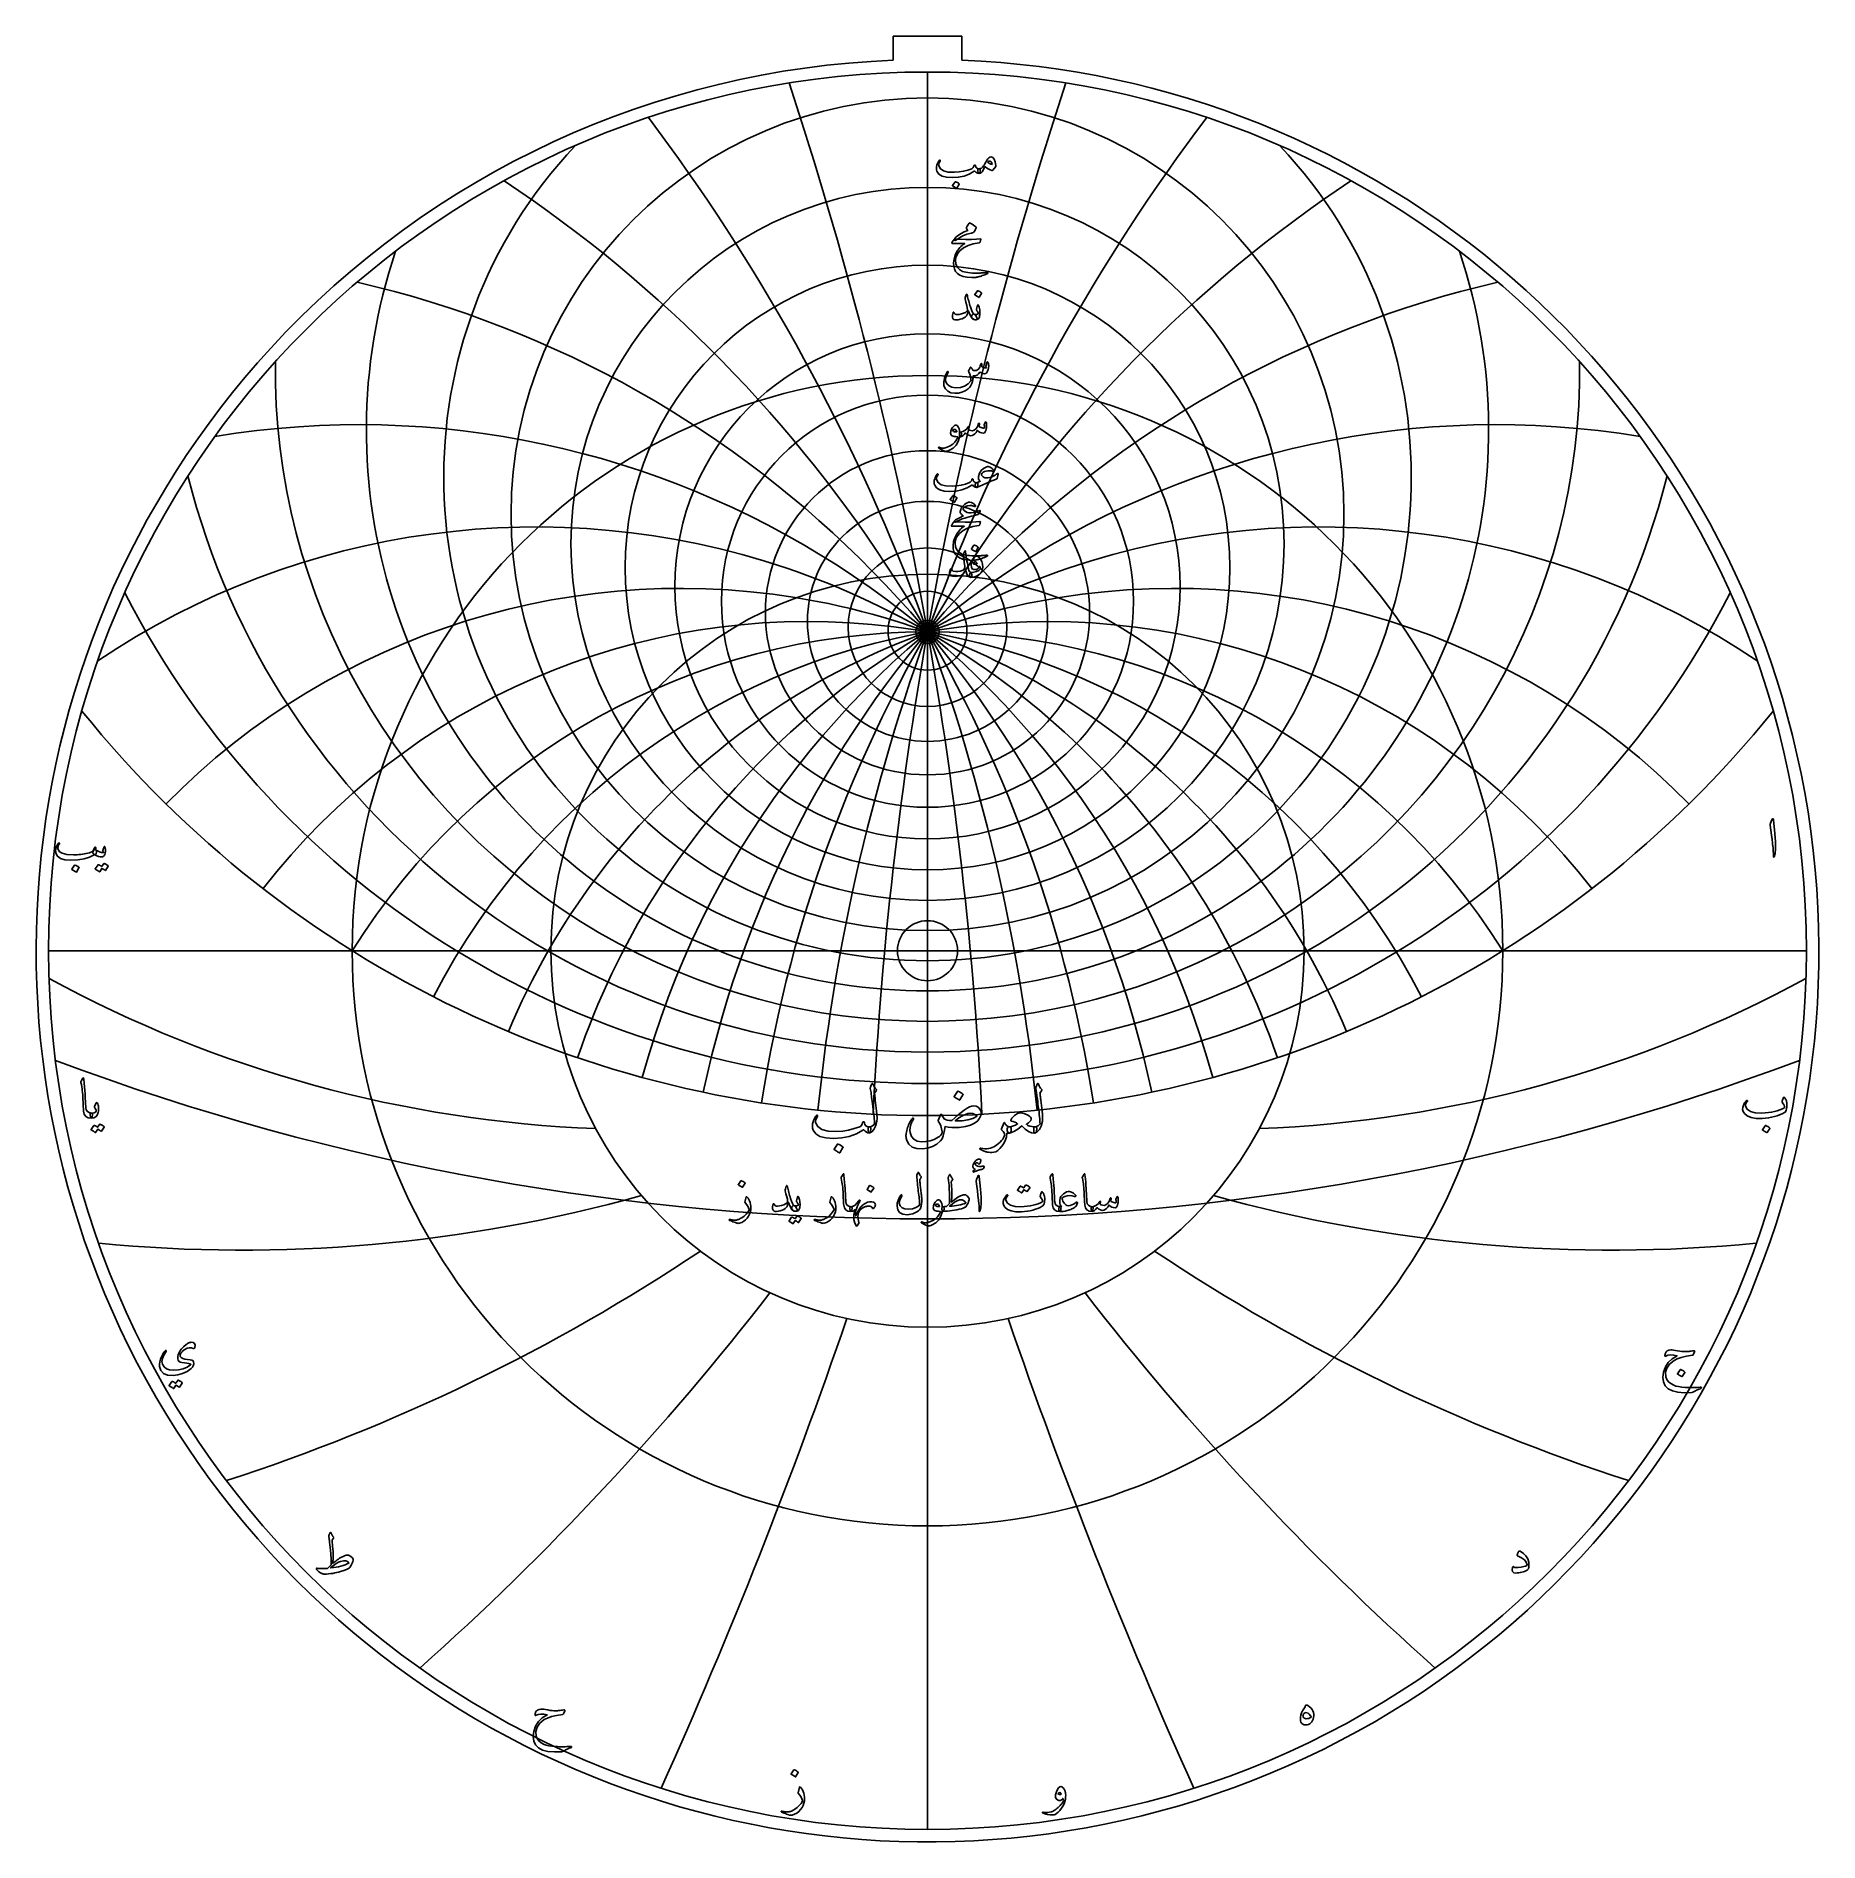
# Model space of a CAD drawing. Header units: millimetres. Extents: x -62 to 62, y -62 to 63.
import ezdxf

# ---------------------------------------------------------------- set-up
doc = ezdxf.new("R2010")
doc.units = ezdxf.units.MM
for name, color, linetype in [('CUT_INNER', 6, 'Continuous'), ('CUT_OUTER', 1, 'Continuous'), ('ENGRAVE', 7, 'Continuous'), ('ENGRAVE_FINE', 8, 'Continuous'), ('TEXT', 5, 'Continuous')]:
    doc.layers.add(name, color=color, linetype=linetype)

msp = doc.modelspace()

# ---------------------------------------------------------------- linework, layer by layer
at = {"layer": 'CUT_INNER'}
msp.add_circle((0, 0), 2.075, dxfattribs=at)
at = {"layer": 'CUT_OUTER'}
for points in [[(-2.3625, 63.2325), (2.3625, 63.2325), (2.3625, 61.567)], [(-2.3625, 61.567), (-2.3625, 63.2325)]]:
    msp.add_lwpolyline(points, dxfattribs=at)
for centre, radius, start, end in [((-0.0002, -0.0002), 61.6124, 137.460696, 87.802279), ((-0.0008, 0.0012), 61.6111, 92.196778, 137.461198)]:
    msp.add_arc(centre, radius, start, end, dxfattribs=at)
at = {"layer": 'ENGRAVE'}
for points in [[(0, -60.75), (0, 60.75)], [(-60.75, 0), (60.75, 0)], [(0, -60.75), (0, -26.0306)]]:
    msp.add_lwpolyline(points, dxfattribs=at)
for centre, radius in [((0, 0), 60.75), ((0, 30.1723), 28.7837), ((0, 28.1254), 24.6463), ((0, 26.4902), 20.9014), ((0, 25.187), 17.4572), ((0, 0), 39.7663), ((0, 24.1584), 14.2435), ((0, 23.3631), 11.2053), ((0, 22.7713), 8.2975), ((0, 22.3622), 5.4824), ((0, 0), 26.0306), ((0, 22.122), 2.7267), ((0, 22.0428), 0.81)]:
    msp.add_circle(centre, radius, dxfattribs=at)
for centre, radius, start, end in [((0, 32.7441), 33.4382, 136.755025, 43.244975), ((0, 36.0044), 38.7851, 161.418489, 18.581511), ((0, 40.1982), 45.0809, 179.330047, 0.669953), ((0, 45.7066), 52.7185, 194.145933, 345.854067), ((0, 53.1545), 62.3353, 207.116681, 332.883319), ((0, -24.8487), 46.8916, 32, 148), ((0, -24.8487), 46.8916, 32, 148), ((0, 63.6394), 75.0422, 218.84522, 321.15478), ((-19.6883, 73.4777), 85.8368, 241.444032, 267.827192), ((19.6883, 73.4777), 85.8368, 272.172808, 298.555968), ((-47.3922, 82.0856), 102.7882, 264.477415, 285.583943), ((47.3922, 82.0856), 102.7882, 254.416057, 275.522585), ((-89.1423, 89.1423), 132.1895, 287.922875, 303.75277), ((89.1423, 89.1423), 132.1895, 236.24723, 252.077125), ((-163.4755, 94.3826), 192.9085, 311.724791, 322.278054), ((163.4755, 94.3826), 192.9085, 217.721946, 228.275209), ((-364.28, 97.6085), 379.2211, 335.791539, 341.068171), ((364.28, 97.6085), 379.2211, 198.931829, 204.208461)]:
    msp.add_arc(centre, radius, start, end, dxfattribs=at)
at = {"layer": 'ENGRAVE_FINE'}
for centre, radius, start, end in [((-265.9353, -24.8487), 270.0378, 2.874152, 18.311222), ((-265.9353, -24.8487), 270.0378, 2.874152, 18.311222), ((265.9353, -24.8487), 270.0378, 161.688778, 177.125848), ((265.9353, -24.8487), 270.0378, 161.688778, 177.125848), ((-128.8335, -24.8487), 137.1018, 5.788928, 36.970098), ((-128.8335, -24.8487), 137.1018, 5.788928, 36.970098), ((128.8335, -24.8487), 137.1018, 143.029902, 174.211072), ((128.8335, -24.8487), 137.1018, 143.029902, 174.211072), ((-81.2186, -24.8487), 93.7831, 8.787171, 56.364444), ((-81.2186, -24.8487), 93.7831, 8.787171, 56.364444), ((81.2186, -24.8487), 93.7831, 123.635556, 171.212829), ((81.2186, -24.8487), 93.7831, 123.635556, 171.212829), ((-55.8832, -24.8487), 72.9503, 11.916411, 76.960311), ((-55.8832, -24.8487), 72.9503, 11.916411, 76.960311), ((55.8832, -24.8487), 72.9503, 103.039689, 168.083589), ((55.8832, -24.8487), 72.9503, 103.039689, 168.083589), ((-39.3467, -24.8487), 61.2126, 15.23187, 99.317844), ((-39.3467, -24.8487), 61.2126, 15.23187, 99.317844), ((39.3467, -24.8487), 61.2126, 80.682156, 164.76813), ((39.3467, -24.8487), 61.2126, 80.682156, 164.76813), ((-27.0729, -24.8487), 54.1457, 18.800401, 123.997775), ((-27.0729, -24.8487), 54.1457, 18.800401, 123.997775), ((27.0729, -24.8487), 54.1457, 56.002225, 161.199599), ((27.0729, -24.8487), 54.1457, 56.002225, 161.199599), ((-17.0671, -24.8487), 49.901, 22.705937, 135.460343), ((-17.0671, -24.8487), 49.901, 22.705937, 135.460343), ((17.0671, -24.8487), 49.901, 44.539657, 157.294063), ((17.0671, -24.8487), 49.901, 44.539657, 157.294063), ((-8.2682, -24.8487), 47.6149, 27.057329, 142.266342), ((-8.2682, -24.8487), 47.6149, 27.057329, 142.266342), ((8.2682, -24.8487), 47.6149, 37.733658, 152.942671), ((8.2682, -24.8487), 47.6149, 37.733658, 152.942671), ((0, 152.6636), 171.207, 249.38669, 290.61331)]:
    msp.add_arc(centre, radius, start, end, dxfattribs=at)
at = {"layer": 'TEXT'}
for points in [[(0.8191, 54.6495), (0.8319, 54.6634), (0.8452, 54.6692), (0.8589, 54.667), (0.873, 54.6567), (0.8838, 54.6432), (0.8874, 54.6279), (0.8838, 54.6109), (0.873, 54.592), (0.8182, 54.5071), (0.7832, 54.4285), (0.7679, 54.3562), (0.7724, 54.2902), (0.8849, 54.0733), (1.1039, 53.9219), (1.4292, 53.8362), (1.861, 53.816), (2.1815, 53.8395), (2.4889, 53.8887), (2.7833, 53.9635), (3.0646, 54.0639), (3.1142, 54.0933), (3.1553, 54.1384), (3.1879, 54.1993), (3.2119, 54.2758), (3.22, 54.2976), (3.2335, 54.3127), (3.2523, 54.321), (3.2766, 54.3225), (3.2939, 54.3151), (3.3062, 54.3001), (3.3136, 54.2774), (3.3161, 54.2471), (3.3329, 54.1721), (3.3799, 54.116), (3.4569, 54.0787), (3.564, 54.0603), (3.6026, 54.0517), (3.6287, 54.0297), (3.6421, 53.9943), (3.643, 53.9453), (3.63, 53.8541), (3.6125, 53.789), (3.5905, 53.7499), (3.564, 53.7369), (3.4852, 53.7473), (3.4104, 53.7782), (3.3397, 53.8299), (3.273, 53.9022), (3.2674, 53.9051), (3.2577, 53.9031), (3.244, 53.8961), (3.2263, 53.8842), (2.8913, 53.6956), (2.5257, 53.5609), (2.1296, 53.48), (1.703, 53.4531), (1.3087, 53.48), (1.0024, 53.5609), (0.7841, 53.6956), (0.6539, 53.8842), (0.6242, 53.9895), (0.6144, 54.0971), (0.6242, 54.2069), (0.6539, 54.3189), (0.6938, 54.4231), (0.7347, 54.513), (0.7765, 54.5884), (0.8191, 54.6495)], [(4.3975, 54.8794), (4.51, 54.8394), (4.6032, 54.7267), (4.6771, 54.5412), (4.7316, 54.283), (4.7337, 54.2644), (4.7325, 54.248), (4.7283, 54.2338), (4.7209, 54.2219), (4.5233, 53.974), (4.5096, 53.959), (4.4936, 53.9498), (4.4754, 53.9464), (4.455, 53.9489), (4.3207, 53.9947), (4.1945, 54.0531), (4.0764, 54.124), (3.9664, 54.2076), (3.8777, 54.0017), (3.7805, 53.8546), (3.6747, 53.7663), (3.5604, 53.7369), (3.5476, 53.7416), (3.5344, 53.7558), (3.5207, 53.7794), (3.5065, 53.8124), (3.4847, 53.8941), (3.4769, 53.9597), (3.4829, 54.0091), (3.5029, 54.0423), (3.5146, 54.0502), (3.5281, 54.0558), (3.5433, 54.0591), (3.5604, 54.0603), (3.6421, 54.0742), (3.7221, 54.1124), (3.8002, 54.1748), (3.8766, 54.2615), (3.91, 54.3118), (3.9601, 54.3944), (4.0268, 54.5094), (4.1101, 54.6567), (4.1752, 54.7541), (4.2448, 54.8237), (4.3189, 54.8655), (4.3975, 54.8794)], [(4.1388, 54.5273), (4.2062, 54.4712), (4.2825, 54.4249), (4.3679, 54.3886), (4.4622, 54.3621), (4.457, 54.4328), (4.4379, 54.4905), (4.4049, 54.5352), (4.358, 54.5668), (4.3039, 54.5832), (4.2493, 54.5821), (4.1943, 54.5635), (4.1388, 54.5273)], [(1.9077, 53.1585), (1.9122, 53.163), (1.9185, 53.1657), (1.9266, 53.1666), (1.9365, 53.1657), (2.0063, 53.1374), (2.0721, 53.1028), (2.1339, 53.0619), (2.1916, 53.0148), (2.1972, 53.0076), (2.1997, 53.0004), (2.199, 52.9932), (2.1952, 52.986), (2.0263, 52.713), (2.02, 52.7065), (2.0119, 52.7049), (2.0021, 52.7083), (1.9904, 52.7166), (1.9803, 52.7238), (1.9643, 52.7345), (1.9426, 52.7489), (1.9149, 52.7669), (1.881, 52.7884), (1.8404, 52.8136), (1.793, 52.8423), (1.7389, 52.8747), (1.7317, 52.8801), (1.7281, 52.8854), (1.7281, 52.8908), (1.7317, 52.8962)], [(3.0323, 49.6108), (2.7184, 49.5288), (2.4413, 49.423), (2.201, 49.2935), (1.9976, 49.1401), (1.9664, 49.1165), (1.9374, 49.1033), (1.9107, 49.1004), (1.8862, 49.1078), (1.8577, 49.1417), (1.8619, 49.1895), (1.899, 49.2513), (1.9688, 49.3269), (2.1339, 49.4639), (2.3236, 49.5874), (2.538, 49.6974), (2.7772, 49.794), (2.7089, 49.8946), (2.6961, 49.9197), (2.6901, 49.9449), (2.6907, 49.97), (2.6981, 49.9952), (2.7464, 50.0911), (2.7907, 50.1703), (2.8309, 50.233), (2.867, 50.279), (2.8901, 50.3008), (2.9128, 50.3122), (2.935, 50.3134), (2.9568, 50.3042), (3.0832, 50.2327), (3.1895, 50.1658), (3.2755, 50.1034), (3.3413, 50.0455), (3.354, 50.0268), (3.3601, 50.0033), (3.3594, 49.9747), (3.352, 49.9413), (3.3289, 49.889), (3.2918, 49.8254), (3.2409, 49.7506), (3.176, 49.6646), (3.1589, 49.6518), (3.1293, 49.6386), (3.0871, 49.6249), (3.0323, 49.6108)], [(2.1844, 49.194), (2.6454, 49.1778), (3.044, 49.176), (3.3801, 49.1886), (3.6538, 49.2156), (3.6622, 49.2166), (3.6695, 49.216), (3.6757, 49.2139), (3.6808, 49.2102), (3.6845, 49.2051), (3.6866, 49.1989), (3.6872, 49.1916), (3.6862, 49.1832), (3.6791, 49.1504), (3.6722, 49.1203), (3.6656, 49.093), (3.6592, 49.0683), (3.653, 49.0462), (3.6471, 49.0269), (3.6414, 49.0103), (3.6359, 48.9964), (3.6242, 48.9742), (3.6107, 48.9578), (3.5954, 48.9472), (3.5784, 48.9425), (3.1634, 48.8673), (2.8023, 48.7494), (2.4952, 48.5888), (2.2419, 48.3856), (2.1139, 48.2395), (2.0209, 48.0847), (1.963, 47.9215), (1.9401, 47.7497), (1.9621, 47.48), (2.0497, 47.2602), (2.2028, 47.0902), (2.4215, 46.9701), (2.5349, 46.9337), (2.6595, 46.9036), (2.7954, 46.8798), (2.9425, 46.8623), (3.1005, 46.8509), (3.2694, 46.8452), (3.449, 46.8455), (3.6394, 46.8515), (3.7071, 46.8553), (3.7737, 46.8596), (3.8392, 46.8643), (3.9035, 46.8695), (3.9663, 46.8751), (4.027, 46.8812), (4.0857, 46.8877), (4.1424, 46.8946), (4.1597, 46.8955), (4.1721, 46.8911), (4.1795, 46.8812), (4.182, 46.8659), (4.1806, 46.8482), (4.1766, 46.8345), (4.1698, 46.8248), (4.1604, 46.8192), (4.0589, 46.7763), (3.9628, 46.7375), (3.8721, 46.7027), (3.7868, 46.6719), (3.707, 46.6449), (3.6332, 46.6216), (3.5651, 46.6018), (3.5029, 46.5857), (3.4444, 46.5738), (3.3875, 46.5632), (3.3322, 46.554), (3.2784, 46.5461), (3.2259, 46.5401), (3.1746, 46.5363), (3.1245, 46.5347), (3.0754, 46.5354), (2.7404, 46.5614), (2.461, 46.618), (2.2374, 46.7051), (2.0694, 46.8228), (1.9461, 46.9699), (1.8601, 47.1416), (1.8114, 47.3381), (1.8, 47.5593), (1.8352, 47.8337), (1.9194, 48.1), (2.0526, 48.3582), (2.2347, 48.6084), (2.3059, 48.6841), (2.3865, 48.7566), (2.4765, 48.826), (2.576, 48.8922), (1.7066, 48.8994), (1.6857, 48.9084), (1.6769, 48.9245), (1.6803, 48.9479), (1.6958, 48.9784), (1.725, 49.0229), (1.7515, 49.0629), (1.7753, 49.0983), (1.7964, 49.1293), (1.8148, 49.1556), (1.8305, 49.1769), (1.8435, 49.1933), (1.8539, 49.2048), (1.8772, 49.2068), (1.9401, 49.2057), (2.0425, 49.2014), (2.1844, 49.194)], [(2.7538, 45.3124), (2.7745, 45.2182), (2.7969, 45.1224), (2.8212, 45.025), (2.8472, 44.9261), (2.8751, 44.8252), (2.9047, 44.7218), (2.9362, 44.6159), (2.9694, 44.5076), (3.0365, 44.3127), (3.0978, 44.1663), (3.1533, 44.0684), (3.2029, 44.019), (3.2463, 43.9895), (3.2901, 43.948), (3.3343, 43.8943), (3.379, 43.8286), (3.4212, 43.747), (3.4329, 43.6857), (3.414, 43.6446), (3.3646, 43.6238), (3.205, 43.6399), (3.0637, 43.7459), (2.9409, 43.9417), (2.8365, 44.2273), (2.8342, 44.2321), (2.8311, 44.2354), (2.827, 44.2374), (2.8221, 44.2381), (2.8185, 44.2374), (2.8149, 44.2354), (2.8113, 44.2321), (2.8077, 44.2273), (2.7976, 44.1811), (2.7853, 44.1321), (2.7707, 44.0805), (2.7538, 44.0262), (2.7354, 43.9747), (2.7161, 43.9318), (2.6959, 43.8975), (2.6748, 43.8717), (2.5989, 43.8054), (2.5041, 43.7468), (2.3905, 43.6958), (2.258, 43.6525), (2.1233, 43.6204), (2.0065, 43.6067), (1.9077, 43.6114), (1.8269, 43.6345), (1.7577, 43.6925), (1.7263, 43.7944), (1.7326, 43.9404), (1.7766, 44.1303), (1.7809, 44.1366), (1.7865, 44.1411), (1.7935, 44.1438), (1.8018, 44.1447), (1.8116, 44.1436), (1.8197, 44.1402), (1.826, 44.1346), (1.8305, 44.1267), (1.8476, 44.087), (1.8664, 44.054), (1.8871, 44.0277), (1.9095, 44.0082), (1.9796, 43.9821), (2.0748, 43.9759), (2.1952, 43.9893), (2.3407, 44.0226), (2.4958, 44.0724), (2.6164, 44.1285), (2.7024, 44.191), (2.7538, 44.2597), (2.7624, 44.3293), (2.7484, 44.4483), (2.7121, 44.6167), (2.6532, 44.8345), (2.6249, 44.9493), (2.6083, 45.042), (2.6034, 45.1127), (2.6101, 45.1615), (2.6784, 45.3555), (2.6858, 45.3759), (2.6937, 45.3905), (2.702, 45.3993), (2.7107, 45.4022), (2.7215, 45.3966), (2.7323, 45.3797), (2.7431, 45.3516), (2.7538, 45.3124)], [(3.4472, 45.6213), (3.4517, 45.6258), (3.458, 45.6285), (3.4661, 45.6294), (3.476, 45.6285), (3.5458, 45.6002), (3.6116, 45.5656), (3.6734, 45.5248), (3.7311, 45.4776), (3.7367, 45.4704), (3.7391, 45.4632), (3.7385, 45.4561), (3.7347, 45.4489), (3.5658, 45.1758), (3.5595, 45.1693), (3.5514, 45.1677), (3.5415, 45.1711), (3.5299, 45.1794), (3.5198, 45.1866), (3.5038, 45.1974), (3.482, 45.2118), (3.4544, 45.2297), (3.4205, 45.2513), (3.3799, 45.2764), (3.3325, 45.3052), (3.2784, 45.3375), (3.2712, 45.3429), (3.2676, 45.3483), (3.2676, 45.3537), (3.2712, 45.3591)], [(3.4796, 44.1519), (3.4585, 44.1872), (3.4383, 44.2175), (3.4189, 44.2428), (3.4005, 44.2633), (3.3873, 44.2808), (3.3799, 44.301), (3.3783, 44.3239), (3.3826, 44.3495), (3.458, 44.6225), (3.4686, 44.6463), (3.4823, 44.6531), (3.4991, 44.6428), (3.5191, 44.6154), (3.5492, 44.5572), (3.5748, 44.4869), (3.5959, 44.4045), (3.6125, 44.31), (3.6222, 44.2193), (3.626, 44.1303), (3.624, 44.0432), (3.6161, 43.9579), (3.6033, 43.8836), (3.5865, 43.8187), (3.5656, 43.7632), (3.5406, 43.7172), (3.5099, 43.683), (3.4679, 43.6561), (3.4147, 43.6363), (3.3502, 43.6238), (3.2842, 43.6213), (3.2227, 43.6318), (3.1657, 43.6554), (3.1131, 43.692), (3.0725, 43.7385), (3.0511, 43.7917), (3.0491, 43.8517), (3.0664, 43.9184), (3.094, 43.9729), (3.1266, 44.0073), (3.1641, 44.0214), (3.2065, 44.0154), (3.3044, 43.9918), (3.3898, 43.9893), (3.4625, 44.008), (3.5227, 44.0477), (3.524, 44.0583), (3.5173, 44.0791), (3.5025, 44.1104), (3.4796, 44.1519)], [(4.0993, 40.6713), (4.1056, 40.687), (4.1137, 40.6982), (4.1236, 40.705), (4.1352, 40.7072), (4.1503, 40.7054), (4.1631, 40.7), (4.1736, 40.6911), (4.182, 40.6785), (4.2024, 40.6336), (4.217, 40.5779), (4.2257, 40.5114), (4.2287, 40.4342), (4.2208, 40.308), (4.1972, 40.1881), (4.1579, 40.0744), (4.1029, 39.9671), (4.084, 39.9413), (4.0634, 39.9213), (4.0409, 39.9072), (4.0167, 39.8989), (3.9289, 39.8932), (3.8344, 39.9087), (3.7331, 39.9453), (3.6251, 40.003), (3.5341, 39.8784), (3.4266, 39.7956), (3.3024, 39.7545), (3.1616, 39.7551), (3.157, 39.6794), (3.1504, 39.6065), (3.1417, 39.5365), (3.1311, 39.4695), (3.1184, 39.405), (3.1037, 39.3424), (3.087, 39.2819), (3.0682, 39.2234), (3.0246, 39.1179), (2.9658, 39.0204), (2.8917, 38.9311), (2.8023, 38.8498), (2.5933, 38.7106), (2.3721, 38.6127), (2.1388, 38.5561), (1.8934, 38.5408), (1.617, 38.5783), (1.3985, 38.6764), (1.2379, 38.8352), (1.1353, 39.0546), (1.1214, 39.1336), (1.1191, 39.227), (1.1286, 39.3348), (1.1497, 39.4569), (1.1836, 39.5908), (1.2314, 39.73), (1.2932, 39.8746), (1.3688, 40.0246), (1.3749, 40.034), (1.3823, 40.0408), (1.3911, 40.0448), (1.4012, 40.0462), (1.4113, 40.0453), (1.42, 40.0426), (1.4274, 40.0381), (1.4335, 40.0318), (1.4375, 40.0226), (1.4389, 40.0129), (1.4375, 40.0028), (1.4335, 39.9923), (1.3374, 39.7926), (1.2754, 39.6285), (1.2476, 39.4998), (1.2539, 39.4066), (1.3446, 39.2012), (1.4874, 39.0519), (1.6823, 38.9587), (1.9293, 38.9216), (2.2747, 38.9436), (2.567, 39.0312), (2.8064, 39.1843), (2.9928, 39.4031), (2.9921, 39.5472), (2.9685, 39.6995), (2.922, 39.8598), (2.8526, 40.0282), (2.8439, 40.0453), (2.8392, 40.0605), (2.8385, 40.074), (2.8419, 40.0857), (2.8612, 40.1258), (2.8796, 40.1634), (2.8971, 40.1985), (2.9137, 40.2312), (2.9294, 40.2609), (2.9443, 40.2873), (2.9582, 40.3103), (2.9712, 40.33), (2.9786, 40.3383), (2.9865, 40.3417), (2.9948, 40.3401), (3.0035, 40.3336), (3.008, 40.3286), (3.0143, 40.321), (3.0224, 40.3107), (3.0323, 40.2976), (3.0435, 40.2819), (3.0556, 40.2635), (3.0687, 40.2424), (3.0826, 40.2186), (3.1109, 40.1728), (3.1347, 40.1396), (3.154, 40.1189), (3.1688, 40.1108), (3.2622, 40.103), (3.3556, 40.1189), (3.449, 40.1587), (3.5424, 40.2222), (3.5764, 40.2644), (3.6098, 40.3336), (3.6428, 40.4297), (3.6754, 40.5527), (3.6785, 40.5644), (3.6844, 40.5743), (3.6929, 40.5824), (3.7041, 40.5887), (3.7147, 40.5927), (3.7248, 40.594), (3.7344, 40.5927), (3.7436, 40.5887), (3.7573, 40.5662), (3.7625, 40.524), (3.7591, 40.462), (3.7472, 40.3803), (3.8198, 40.3358), (3.8972, 40.3066), (3.9796, 40.2927), (4.067, 40.2941), (4.0659, 40.3203), (4.0625, 40.3417), (4.0569, 40.358), (4.049, 40.3695), (4.04, 40.3803), (4.0346, 40.3911), (4.0329, 40.4018), (4.0346, 40.4126)], [(2.2006, 35.4941), (2.1163, 35.1983), (1.9751, 34.9507), (1.7768, 34.751), (1.5215, 34.5995), (1.4858, 34.5841), (1.4506, 34.5703), (1.4158, 34.558), (1.3814, 34.5474), (1.3477, 34.5385), (1.3149, 34.5316), (1.2831, 34.5268), (1.2521, 34.524), (1.1748, 34.535), (1.0724, 34.5752), (0.9449, 34.6446), (0.7922, 34.7432), (0.7758, 34.7573), (0.7662, 34.771), (0.7632, 34.7843), (0.7671, 34.7971), (0.7756, 34.8069), (0.7868, 34.8114), (0.8007, 34.8105), (0.8173, 34.8042), (0.9761, 34.7528), (1.1542, 34.753), (1.3515, 34.8049), (1.5682, 34.9084), (1.7452, 35.0286), (1.8916, 35.1698), (2.0074, 35.3322), (2.0928, 35.5156), (2.0921, 35.5221), (2.0901, 35.5273), (2.0867, 35.5311), (2.082, 35.5336), (1.9583, 35.5408), (1.853, 35.5551), (1.7661, 35.5767), (1.6976, 35.6054), (1.6446, 35.6499), (1.6113, 35.7114), (1.5979, 35.79), (1.6042, 35.8857), (1.6062, 35.8983), (1.6087, 35.9113), (1.6116, 35.9244), (1.6149, 35.9378), (1.6188, 35.9516), (1.623, 35.966), (1.6277, 35.9812), (1.6329, 35.997), (1.6751, 36.0997), (1.7263, 36.1848), (1.7865, 36.2523), (1.8557, 36.3024), (1.9264, 36.3298), (1.9913, 36.3294), (2.0503, 36.3011), (2.1036, 36.2449), (2.15, 36.1668), (2.1853, 36.0761), (2.2093, 35.9728), (2.2221, 35.8569), (2.2292, 35.857), (2.236, 35.8574), (2.2427, 35.8579), (2.2491, 35.8587), (2.2555, 35.8595), (2.2621, 35.8601), (2.2689, 35.8604), (2.276, 35.8605), (2.3003, 35.8553), (2.3191, 35.8399), (2.3326, 35.814), (2.3407, 35.7779), (2.344, 35.7381), (2.3434, 35.6979), (2.3387, 35.6573), (2.3299, 35.6162), (2.3184, 35.5801), (2.3056, 35.5542), (2.2915, 35.5387), (2.276, 35.5336), (2.2077, 35.5336), (2.2073, 35.5271), (2.2059, 35.5183), (2.2037, 35.5073), (2.2006, 35.4941)], [(4.0149, 36.5575), (4.0227, 36.5629), (4.032, 36.5611), (4.0425, 36.5521), (4.0544, 36.5359), (4.0672, 36.5086), (4.0769, 36.4695), (4.0834, 36.4187), (4.0867, 36.3563), (4.0879, 36.2854), (4.084, 36.2162), (4.0753, 36.1488), (4.0616, 36.0833), (4.0216, 35.9557), (3.9772, 35.8641), (3.9282, 35.8084), (3.8748, 35.7887), (3.7484, 35.7961), (3.6314, 35.8291), (3.5238, 35.8877), (3.4257, 35.9719), (3.3583, 35.8392), (3.2784, 35.7357), (3.1859, 35.6613), (3.0808, 35.6162), (2.9705, 35.6063), (2.8589, 35.6342), (2.746, 35.6997), (2.6317, 35.803), (2.5392, 35.6851), (2.4485, 35.6009), (2.3595, 35.5504), (2.2724, 35.5336), (2.2549, 35.5435), (2.2383, 35.5731), (2.2226, 35.6225), (2.2077, 35.6917), (2.2024, 35.7599), (2.2113, 35.8102), (2.2347, 35.8425), (2.2724, 35.8569), (2.4381, 35.8944), (2.5832, 35.9674), (2.7076, 36.0759), (2.8113, 36.2198), (2.8169, 36.2276), (2.823, 36.2333), (2.8295, 36.2366), (2.8365, 36.2378), (2.845, 36.2369), (2.8526, 36.2342), (2.8594, 36.2297), (2.8652, 36.2234), (2.8686, 36.2041), (2.8607, 36.1713), (2.8416, 36.125), (2.8113, 36.0653), (2.8511, 36.0193), (2.9128, 35.9854), (2.9966, 35.9636), (3.1023, 35.9539), (3.2341, 35.9815), (3.3493, 36.0716), (3.4479, 36.2241), (3.5299, 36.4389), (3.5339, 36.4499), (3.5389, 36.4578), (3.5447, 36.4625), (3.5514, 36.4641), (3.5615, 36.4632), (3.5703, 36.4605), (3.5777, 36.456), (3.5838, 36.4497), (3.5883, 36.4407), (3.5909, 36.4318), (3.5918, 36.4228), (3.5909, 36.4138), (3.555, 36.2629), (3.597, 36.2256), (3.6475, 36.1928), (3.7066, 36.1645), (3.7742, 36.1407), (3.84, 36.1253), (3.89, 36.1219), (3.9244, 36.1306), (3.943, 36.1515), (3.9491, 36.1834), (3.9457, 36.2288), (3.9329, 36.2876), (3.9107, 36.3599), (3.9145, 36.3803), (3.9332, 36.4201), (3.9666, 36.4791), (4.0149, 36.5575)], [(2.0281, 35.8964), (1.9904, 35.9622), (1.9491, 36.0087), (1.9042, 36.0359), (1.8557, 36.0437), (1.8267, 36.0361), (1.8009, 36.024), (1.7782, 36.0074), (1.7586, 35.9863), (1.7524, 35.975), (1.7515, 35.9629), (1.756, 35.9499), (1.7658, 35.936), (1.8029, 35.9034), (1.8565, 35.8812), (1.9268, 35.8693), (2.0137, 35.8677), (2.0227, 35.8695), (2.0281, 35.8749), (2.0299, 35.8839), (2.0281, 35.8964)], [(0.6611, 32.9467), (0.6739, 32.9606), (0.6871, 32.9664), (0.7008, 32.9642), (0.715, 32.9538), (0.7257, 32.9404), (0.7293, 32.9251), (0.7257, 32.908), (0.715, 32.8892), (0.6602, 32.8043), (0.6251, 32.7257), (0.6099, 32.6534), (0.6144, 32.5874), (0.7269, 32.3705), (0.9458, 32.2191), (1.2712, 32.1333), (1.703, 32.1131), (2.0234, 32.1367), (2.3308, 32.1859), (2.6252, 32.2607), (2.9065, 32.361), (2.9562, 32.3904), (2.9972, 32.4356), (3.0298, 32.4964), (3.0538, 32.573), (3.0619, 32.5948), (3.0754, 32.6098), (3.0942, 32.6181), (3.1185, 32.6197), (3.1358, 32.6123), (3.1481, 32.5973), (3.1556, 32.5746), (3.158, 32.5443), (3.1749, 32.4693), (3.2218, 32.4131), (3.2988, 32.3759), (3.4059, 32.3574), (3.4445, 32.3489), (3.4706, 32.3269), (3.4841, 32.2914), (3.485, 32.2425), (3.4719, 32.1513), (3.4544, 32.0862), (3.4324, 32.0471), (3.4059, 32.0341), (3.3271, 32.0444), (3.2523, 32.0754), (3.1816, 32.1271), (3.1149, 32.1994), (3.1093, 32.2023), (3.0996, 32.2003), (3.0859, 32.1933), (3.0682, 32.1814), (2.7332, 31.9928), (2.3676, 31.858), (1.9715, 31.7772), (1.5449, 31.7503), (1.1506, 31.7772), (0.8443, 31.858), (0.626, 31.9928), (0.4958, 32.1814), (0.4662, 32.2867), (0.4563, 32.3943), (0.4662, 32.5041), (0.4958, 32.6161), (0.5358, 32.7203), (0.5766, 32.8101), (0.6184, 32.8856), (0.6611, 32.9467)], [(4.8897, 32.9359), (4.8179, 32.6485), (4.8098, 32.6345), (4.7963, 32.6215), (4.7774, 32.6094), (4.7532, 32.5982), (4.6994, 32.5792), (4.6423, 32.5582), (4.5818, 32.5352), (4.5179, 32.5101), (4.4506, 32.4833), (4.38, 32.4549), (4.306, 32.4249), (4.2287, 32.3934), (3.4023, 32.0341), (3.3646, 32.0424), (3.3341, 32.0673), (3.3107, 32.1089), (3.2945, 32.167), (3.2918, 32.2288), (3.3089, 32.2811), (3.3457, 32.324), (3.4023, 32.3574), (3.4094, 32.3607), (3.4234, 32.3669), (3.4444, 32.376), (3.4724, 32.388), (3.5071, 32.4027), (3.5483, 32.4199), (3.596, 32.4395), (3.6502, 32.4616), (3.5804, 32.5333), (3.5362, 32.6116), (3.5175, 32.6967), (3.5245, 32.7886), (3.5936, 33.0071), (3.7113, 33.1919), (3.8775, 33.343), (4.0921, 33.4604), (4.1391, 33.4714), (4.1936, 33.4685), (4.2558, 33.4517), (4.3257, 33.4209), (4.3982, 33.3789), (4.4649, 33.332), (4.5257, 33.2801), (4.5807, 33.2233), (4.5962, 33.2024), (4.6032, 33.1829), (4.6016, 33.1647), (4.5915, 33.1478), (4.5763, 33.1348), (4.5592, 33.1281), (4.5403, 33.1276), (4.5197, 33.1335), (4.4121, 33.1674), (4.2978, 33.1829), (4.1768, 33.18), (4.049, 33.1586), (3.9334, 33.124), (3.8415, 33.0778), (3.7735, 33.0199), (3.7293, 32.9502), (3.7248, 32.9193), (3.7365, 32.8838), (3.7643, 32.8438), (3.8083, 32.7993), (3.8586, 32.7589), (3.9089, 32.7275), (3.9592, 32.705), (4.0095, 32.6916), (4.1602, 32.6877), (4.3212, 32.7194), (4.4925, 32.7865), (4.6742, 32.8892), (4.6937, 32.9015), (4.7128, 32.9134), (4.7314, 32.9249), (4.7496, 32.9359), (4.7671, 32.9462), (4.7837, 32.9556), (4.7995, 32.9642), (4.8143, 32.9718), (4.8554, 32.9911), (4.8816, 32.9916), (4.8931, 32.9731), (4.8897, 32.9359)], [(1.7497, 31.4557), (1.7542, 31.4602), (1.7604, 31.4628), (1.7685, 31.4637), (1.7784, 31.4628), (1.8482, 31.4346), (1.914, 31.4), (1.9758, 31.3591), (2.0335, 31.312), (2.0391, 31.3048), (2.0416, 31.2976), (2.0409, 31.2904), (2.0371, 31.2832), (1.8682, 31.0102), (1.8619, 31.0037), (1.8539, 31.0021), (1.844, 31.0054), (1.8323, 31.0138), (1.8222, 31.0209), (1.8063, 31.0317), (1.7845, 31.0461), (1.7569, 31.0641), (1.7229, 31.0856), (1.6823, 31.1108), (1.6349, 31.1395), (1.5808, 31.1718), (1.5736, 31.1772), (1.57, 31.1826), (1.57, 31.188), (1.5736, 31.1934)], [(3.6448, 30.4338), (3.6478, 30.4085), (3.6314, 30.3611), (3.5957, 30.2917), (3.5406, 30.2003), (3.529, 30.1855), (3.5155, 30.1734), (3.5002, 30.1639), (3.4832, 30.1572), (3.2532, 30.0939), (3.0484, 30.0368), (2.8688, 29.9861), (2.7143, 29.9416), (2.585, 29.9037), (2.4808, 29.8725), (2.4017, 29.848), (2.3479, 29.8303), (1.9131, 29.6362), (1.8826, 29.634), (1.8592, 29.638), (1.8431, 29.6484), (1.8341, 29.665), (1.8339, 29.6711), (1.8368, 29.6785), (1.8429, 29.6872), (1.8521, 29.6973), (1.9405, 29.7804), (2.073, 29.868), (2.2495, 29.96), (2.47, 30.0566), (2.4101, 30.1078), (2.3595, 30.1572), (2.3184, 30.2048), (2.2868, 30.2506), (2.2672, 30.3007), (2.2625, 30.3611), (2.2726, 30.4318), (2.2976, 30.5129), (2.338, 30.5973), (2.3946, 30.6817), (2.4673, 30.7662), (2.5562, 30.8506), (2.653, 30.9236), (2.7458, 30.9736), (2.8344, 31.0008), (2.9191, 31.0051), (3.0338, 30.982), (3.1374, 30.9341), (3.2297, 30.8616), (3.3107, 30.7644), (3.3179, 30.7522), (3.3215, 30.741), (3.3215, 30.7307), (3.3179, 30.7213), (3.31, 30.7125), (3.3008, 30.7078), (3.2903, 30.7071), (3.2784, 30.7105), (3.2255, 30.7273), (3.1746, 30.7419), (3.1258, 30.7543), (3.079, 30.7644), (3.0344, 30.772), (2.9923, 30.7769), (2.9527, 30.7792), (2.9155, 30.7787), (2.7608, 30.7606), (2.6308, 30.7168), (2.5255, 30.6474), (2.4449, 30.5524), (2.5306, 30.4395), (2.6263, 30.3557), (2.7318, 30.3011), (2.8472, 30.2758), (3.019, 30.274), (3.2038, 30.3009), (3.4017, 30.3566), (3.6125, 30.441), (3.6213, 30.4433), (3.6296, 30.4428), (3.6374, 30.4397), (3.6448, 30.4338)], [(2.1538, 29.647), (2.6148, 29.6309), (3.0134, 29.6291), (3.3496, 29.6416), (3.6233, 29.6686), (3.6317, 29.6696), (3.639, 29.669), (3.6452, 29.6669), (3.6502, 29.6632), (3.6539, 29.6581), (3.6561, 29.652), (3.6566, 29.6447), (3.6556, 29.6362), (3.6485, 29.6035), (3.6417, 29.5734), (3.6351, 29.546), (3.6287, 29.5213), (3.6225, 29.4993), (3.6165, 29.48), (3.6108, 29.4633), (3.6053, 29.4494), (3.5936, 29.4272), (3.5802, 29.4108), (3.5649, 29.4003), (3.5478, 29.3955), (3.1329, 29.3203), (2.7718, 29.2024), (2.4646, 29.0419), (2.2113, 28.8387), (2.0833, 28.6925), (1.9904, 28.5378), (1.9324, 28.3745), (1.9095, 28.2027), (1.9315, 27.9331), (2.0191, 27.7132), (2.1723, 27.5433), (2.391, 27.4231), (2.5044, 27.3867), (2.629, 27.3567), (2.7648, 27.3329), (2.9119, 27.3153), (3.07, 27.3039), (3.2389, 27.2983), (3.4185, 27.2985), (3.6089, 27.3046), (3.6766, 27.3084), (3.7432, 27.3126), (3.8086, 27.3174), (3.873, 27.3225), (3.9357, 27.3281), (3.9965, 27.3342), (4.0552, 27.3407), (4.1119, 27.3477), (4.1292, 27.3486), (4.1415, 27.3441), (4.1489, 27.3342), (4.1514, 27.3189), (4.1501, 27.3012), (4.146, 27.2875), (4.1393, 27.2778), (4.1299, 27.2722), (4.0284, 27.2293), (3.9323, 27.1905), (3.8415, 27.1557), (3.7562, 27.1249), (3.6765, 27.098), (3.6026, 27.0746), (3.5346, 27.0549), (3.4724, 27.0387), (3.4139, 27.0268), (3.357, 27.0162), (3.3016, 27.007), (3.2478, 26.9992), (3.1954, 26.9931), (3.1441, 26.9893), (3.0939, 26.9877), (3.0448, 26.9884), (2.7098, 27.0144), (2.4305, 27.071), (2.2068, 27.1582), (2.0389, 27.2758), (1.9156, 27.4229), (1.8296, 27.5947), (1.7809, 27.7912), (1.7694, 28.0123), (1.8047, 28.2867), (1.8889, 28.553), (2.022, 28.8113), (2.2041, 29.0614), (2.2753, 29.1371), (2.3559, 29.2096), (2.446, 29.279), (2.5455, 29.3452), (1.676, 29.3524), (1.6551, 29.3614), (1.6464, 29.3776), (1.6497, 29.4009), (1.6652, 29.4315), (1.6944, 29.4759), (1.7209, 29.5159), (1.7447, 29.5514), (1.7658, 29.5824), (1.7842, 29.6086), (1.8, 29.63), (1.813, 29.6464), (1.8233, 29.6578), (1.8467, 29.6598), (1.9095, 29.6587), (2.0119, 29.6544), (2.1538, 29.647)], [(2.9892, 26.1373), (3.0152, 26.1248), (3.0359, 26.105), (3.0511, 26.0781), (3.061, 26.0439), (3.0675, 26.0017), (3.0691, 25.9613), (3.0657, 25.9227), (3.0574, 25.8859), (3.0451, 25.8544), (3.0296, 25.832), (3.0109, 25.8185), (2.9892, 25.814), (2.8816, 25.8439), (2.7925, 25.9191), (2.7217, 26.0397), (2.6694, 26.2056), (2.6627, 26.2342), (2.6568, 26.259), (2.6519, 26.28), (2.6479, 26.2972), (2.6447, 26.3106), (2.6425, 26.3201), (2.6411, 26.3258), (2.6407, 26.3278), (2.6353, 26.3383), (2.6299, 26.3412), (2.6245, 26.3365), (2.6191, 26.3242), (2.558, 26.1863), (2.4898, 26.0781), (2.4143, 25.9995), (2.3317, 25.9505), (2.2118, 25.9128), (2.0712, 25.8894), (1.91, 25.8805), (1.7281, 25.8859), (1.6066, 25.9234), (1.5404, 26.0143), (1.5294, 26.1587), (1.5736, 26.3565), (1.5837, 26.3803), (1.5961, 26.3978), (1.6107, 26.409), (1.6275, 26.414), (1.6441, 26.4124), (1.6581, 26.4041), (1.6693, 26.3891), (1.6778, 26.3673), (1.696, 26.3208), (1.7182, 26.2855), (1.7445, 26.2615), (1.7748, 26.2487), (1.9448, 26.2227), (2.1062, 26.22), (2.2592, 26.2406), (2.4035, 26.2846), (2.4662, 26.3174), (2.5176, 26.3619), (2.5578, 26.418), (2.5868, 26.4858), (2.585, 26.5179), (2.576, 26.5927), (2.5598, 26.7102), (2.5365, 26.8703), (2.5246, 26.9559), (2.514, 27.0333), (2.5048, 27.1023), (2.497, 27.1631), (2.4902, 27.2151), (2.4844, 27.2578), (2.4794, 27.2914), (2.4754, 27.3158), (2.472, 27.353), (2.4727, 27.3858), (2.4774, 27.4141), (2.4862, 27.4379), (2.5001, 27.4674), (2.5131, 27.495), (2.5252, 27.5204), (2.5365, 27.5439), (2.5466, 27.5653), (2.5553, 27.5848), (2.5627, 27.6022), (2.5688, 27.6176), (2.5751, 27.6299), (2.5832, 27.6382), (2.5931, 27.6425), (2.6047, 27.6427), (2.6175, 27.6378), (2.6272, 27.6301), (2.6337, 27.6198), (2.6371, 27.6068), (2.659, 27.423), (2.6815, 27.2488), (2.7048, 27.0844), (2.7287, 26.9295), (2.7531, 26.7844), (2.7776, 26.6489), (2.8025, 26.523), (2.8275, 26.4068), (2.8578, 26.2983), (2.8949, 26.2173), (2.9386, 26.1636), (2.9892, 26.1373)], [(3.2119, 28.0415), (3.2164, 28.046), (3.2227, 28.0487), (3.2308, 28.0496), (3.2407, 28.0487), (3.3105, 28.0204), (3.3763, 27.9858), (3.438, 27.9449), (3.4957, 27.8978), (3.5014, 27.8906), (3.5038, 27.8834), (3.5031, 27.8762), (3.4993, 27.869), (3.3305, 27.596), (3.3242, 27.5895), (3.3161, 27.5879), (3.3062, 27.5913), (3.2945, 27.5996), (3.2844, 27.6068), (3.2685, 27.6176), (3.2467, 27.6319), (3.2191, 27.6499), (3.1852, 27.6714), (3.1445, 27.6966), (3.0972, 27.7253), (3.0431, 27.7577), (3.0359, 27.7631), (3.0323, 27.7684), (3.0323, 27.7738), (3.0359, 27.7792)], [(3.4023, 27.2834), (3.427, 27.2798), (3.4544, 27.2691), (3.4845, 27.2511), (3.5173, 27.2259), (3.6576, 27.0764), (3.7553, 26.908), (3.8103, 26.7207), (3.8227, 26.5146), (3.8117, 26.4072), (3.7894, 26.3116), (3.756, 26.2276), (3.7113, 26.1553), (3.5665, 26.006), (3.3978, 25.8993), (3.2054, 25.8353), (2.9892, 25.814), (2.9674, 25.8192), (2.9487, 25.8347), (2.9332, 25.8605), (2.9209, 25.8966), (2.9163, 25.9166), (2.9133, 25.937), (2.9118, 25.9579), (2.9119, 25.9793), (2.9132, 26.0004), (2.9151, 26.0206), (2.9176, 26.0399), (2.9209, 26.0583), (2.9306, 26.0902), (2.9452, 26.114), (2.9647, 26.1297), (2.9892, 26.1373), (3.1998, 26.1656), (3.3826, 26.2182), (3.5375, 26.295), (3.6646, 26.396), (3.6585, 26.4465), (3.6511, 26.4867), (3.6424, 26.5166), (3.6323, 26.5361), (3.6201, 26.553), (3.6089, 26.564), (3.5986, 26.5691), (3.5891, 26.5685), (3.5826, 26.5662), (3.5775, 26.5631), (3.5737, 26.559), (3.5712, 26.5541), (3.5366, 26.4831), (3.4939, 26.4284), (3.4432, 26.3897), (3.3844, 26.3673), (3.2135, 26.354), (3.096, 26.4005), (3.032, 26.5067), (3.0215, 26.6727), (3.0359, 26.7679), (3.0646, 26.8667), (3.1077, 26.9691), (3.1652, 27.075), (3.2258, 27.1662), (3.2856, 27.2313), (3.3444, 27.2704), (3.4023, 27.2834)], [(3.2838, 26.8954), (3.2481, 26.8853), (3.22, 26.8586), (3.1996, 26.8152), (3.1868, 26.7553), (3.187, 26.7459), (3.1877, 26.7391), (3.1888, 26.7351), (3.1904, 26.7337), (3.2265, 26.725), (3.2631, 26.7203), (3.3002, 26.7196), (3.3377, 26.723), (3.3707, 26.7299), (3.3978, 26.74), (3.4192, 26.7533), (3.4347, 26.7697), (3.3942, 26.8274), (3.3556, 26.8676), (3.3188, 26.8902), (3.2838, 26.8954)], [(58.3662, 9.0416), (58.4028, 9.1125), (58.4323, 9.1374), (58.4545, 9.1163), (58.4696, 9.0492), (58.5578, 8.1103), (58.6102, 7.5341), (58.622, 7.0737), (58.593, 6.7293), (58.5233, 6.5008), (58.5106, 6.4821), (58.4993, 6.472), (58.4895, 6.4706), (58.4811, 6.4778), (58.4744, 6.489), (58.4696, 6.5037), (58.4668, 6.5216), (58.4658, 6.5429), (58.4658, 6.7089), (58.4581, 6.885), (58.4428, 7.0711), (58.4198, 7.2672), (58.4148, 7.3185), (58.3997, 7.4569), (58.3745, 7.6826), (58.3393, 7.9954), (58.255, 8.689), (58.2531, 8.7259), (58.255, 8.7599), (58.2608, 8.791), (58.2704, 8.8193)], [(-57.5039, 6.9798), (-57.5002, 6.9779), (-57.4967, 6.976), (-57.4935, 6.9741), (-57.4905, 6.9722), (-57.4875, 6.97), (-57.4843, 6.9674), (-57.4808, 6.9642), (-57.4771, 6.9607), (-57.4462, 6.9242), (-57.434, 6.8725), (-57.4404, 6.8054), (-57.4656, 6.7231), (-57.4888, 6.673), (-57.5125, 6.6416), (-57.5367, 6.6289), (-57.5614, 6.6349), (-57.5738, 6.6409), (-57.5844, 6.6435), (-57.593, 6.6428), (-57.5997, 6.6387), (-57.914, 6.4668), (-58.2895, 6.3456), (-58.7264, 6.2752), (-59.2246, 6.2555), (-59.6275, 6.29), (-59.9316, 6.382), (-60.1371, 6.5314), (-60.244, 6.7384), (-60.2605, 6.8361), (-60.2641, 6.9338), (-60.2547, 7.0316), (-60.2325, 7.1293), (-60.2021, 7.2157), (-60.1645, 7.295), (-60.1197, 7.3671), (-60.0677, 7.432), (-60.0579, 7.4402), (-60.0476, 7.4454), (-60.0368, 7.4478), (-60.0255, 7.4474), (-60.015, 7.4428), (-60.0064, 7.4368), (-59.9997, 7.4294), (-59.9949, 7.4205), (-59.9927, 7.4119), (-59.9939, 7.4014), (-59.9985, 7.3889), (-60.0064, 7.3745), (-60.0619, 7.2931), (-60.0983, 7.2136), (-60.1156, 7.136), (-60.1137, 7.0603), (-60.0227, 6.8706), (-59.8109, 6.7346), (-59.4785, 6.6522), (-59.0253, 6.6234), (-58.9009, 6.6253), (-58.7767, 6.6311), (-58.6527, 6.6407), (-58.529, 6.6541), (-58.4063, 6.6713), (-58.2852, 6.6924), (-58.1658, 6.7173), (-58.0481, 6.746), (-57.9338, 6.7786), (-57.8402, 6.8112), (-57.7671, 6.8438), (-57.7147, 6.8763), (-57.6944, 6.8936), (-57.6759, 6.9147), (-57.659, 6.9396), (-57.6438, 6.9683), (-57.6295, 7.0004), (-57.6155, 7.0354), (-57.6017, 7.0732), (-57.5882, 7.1139), (-57.5829, 7.1264), (-57.5748, 7.1369), (-57.5638, 7.1456), (-57.5499, 7.1523), (-57.535, 7.1559), (-57.5212, 7.1551), (-57.5082, 7.1501), (-57.4962, 7.1408), (-57.4867, 7.1278), (-57.4809, 7.112), (-57.479, 7.0933), (-57.4809, 7.0718)], [(-57.6189, 6.6732), (-57.6605, 6.7128), (-57.6821, 6.7623), (-57.6835, 6.822), (-57.6649, 6.8917), (-57.6244, 6.9542), (-57.5873, 6.9923), (-57.5535, 7.0059), (-57.5231, 6.9951), (-57.3794, 6.9001), (-57.2356, 6.8332), (-57.0919, 6.7947), (-56.9482, 6.7844), (-56.9432, 6.7853), (-56.9396, 6.7882), (-56.9374, 6.793), (-56.9367, 6.7997), (-56.9403, 6.8124), (-56.9511, 6.8313), (-56.9691, 6.8565), (-56.9942, 6.8878), (-56.999, 6.8974), (-57.0019, 6.907), (-57.0028, 6.9166), (-57.0019, 6.9262), (-56.9099, 7.1906), (-56.9056, 7.2006), (-56.9003, 7.2078), (-56.8941, 7.2121), (-56.8869, 7.2136), (-56.8797, 7.2124), (-56.8735, 7.2088), (-56.8682, 7.2028), (-56.8639, 7.1944), (-56.8352, 7.1084), (-56.8179, 7.0229), (-56.8122, 6.9379), (-56.8179, 6.8534), (-56.8366, 6.7482), (-56.862, 6.6627), (-56.8941, 6.5968), (-56.9329, 6.5506), (-56.9624, 6.5252), (-56.9894, 6.5065), (-57.0141, 6.4946), (-57.0364, 6.4893), (-57.1648, 6.4864), (-57.3046, 6.5161), (-57.456, 6.5784), (-57.6189, 6.6732)], [(-58.9563, 5.9144), (-58.9515, 5.9192), (-58.9448, 5.9221), (-58.9362, 5.9231), (-58.9257, 5.9221), (-58.8512, 5.8919), (-58.781, 5.855), (-58.7151, 5.8115), (-58.6536, 5.7612), (-58.6476, 5.7535), (-58.645, 5.7458), (-58.6457, 5.7382), (-58.6498, 5.7305), (-58.8299, 5.4392), (-58.8366, 5.4323), (-58.8452, 5.4306), (-58.8557, 5.4342), (-58.8682, 5.4431), (-58.879, 5.4507), (-58.896, 5.4622), (-58.9192, 5.4776), (-58.9487, 5.4967), (-58.9848, 5.5197), (-59.0282, 5.5466), (-59.0787, 5.5772), (-59.1364, 5.6117), (-59.1441, 5.6174), (-59.1479, 5.6232), (-59.1479, 5.6289), (-59.1441, 5.6347)], [(-56.9367, 6.0218), (-56.9319, 6.0265), (-56.9252, 6.0294), (-56.9166, 6.0304), (-56.9061, 6.0294), (-56.8683, 6.0153), (-56.8318, 5.9997), (-56.7965, 5.9827), (-56.7624, 5.9643), (-56.7292, 5.9441), (-56.6967, 5.9221), (-56.665, 5.8982), (-56.634, 5.8723), (-56.628, 5.8644), (-56.6254, 5.856), (-56.6261, 5.8471), (-56.6302, 5.8378), (-56.8141, 5.5466), (-56.8191, 5.5427), (-56.8266, 5.5427), (-56.8364, 5.5466), (-56.8486, 5.5542), (-56.857, 5.5613), (-56.8706, 5.571), (-56.8895, 5.5833), (-56.9137, 5.5983), (-56.9434, 5.6161), (-56.9789, 5.6371), (-57.0201, 5.6612), (-57.067, 5.6883), (-57.2127, 5.4622), (-57.2194, 5.4553), (-57.228, 5.4536), (-57.2385, 5.4572), (-57.251, 5.4661), (-57.2618, 5.4737), (-57.2788, 5.4852), (-57.302, 5.5006), (-57.3315, 5.5197), (-57.3676, 5.5427), (-57.411, 5.5695), (-57.4615, 5.6002), (-57.5192, 5.6347), (-57.5252, 5.6404), (-57.5279, 5.6462), (-57.5271, 5.6519), (-57.5231, 5.6577), (-57.3353, 5.9374), (-57.3305, 5.9422), (-57.3238, 5.9451), (-57.3152, 5.9461), (-57.3046, 5.9451), (-57.2725, 5.9347), (-57.2414, 5.9226), (-57.2112, 5.9088), (-57.182, 5.8934), (-57.1537, 5.8765), (-57.1264, 5.8584), (-57.1001, 5.8391), (-57.0747, 5.8186)], [(-58.3789, -8.8127), (-58.3715, -8.8012), (-58.3645, -8.7935), (-58.3581, -8.7897), (-58.3521, -8.7897), (-58.343, -8.7947), (-58.3348, -8.8098), (-58.3276, -8.835), (-58.3214, -8.8702), (-58.2898, -9.1564), (-58.2639, -9.4211), (-58.2438, -9.6642), (-58.2294, -9.8857), (-58.2202, -10.0752), (-58.2117, -10.245), (-58.2039, -10.3952), (-58.1969, -10.5257), (-58.1908, -10.6366), (-58.1858, -10.7279), (-58.1821, -10.7995), (-58.1796, -10.8515), (-58.1456, -11.0071), (-58.0704, -11.1216), (-57.954, -11.1949), (-57.7964, -11.227), (-57.7526, -11.2385), (-57.7245, -11.2653), (-57.7123, -11.3075), (-57.7159, -11.365), (-57.7339, -11.4555), (-57.7533, -11.5202), (-57.7741, -11.559), (-57.7964, -11.5719), (-58.0182, -11.5427), (-58.1815, -11.455), (-58.2864, -11.3089), (-58.3329, -11.1044), (-58.3402, -11.0065), (-58.3468, -10.9085), (-58.3527, -10.8101), (-58.3578, -10.7116), (-58.3625, -10.6128), (-58.3669, -10.5137), (-58.3711, -10.4145), (-58.3751, -10.3149), (-58.3823, -10.1251), (-58.3923, -9.9542), (-58.4052, -9.8023), (-58.4211, -9.6692), (-58.4397, -9.5414), (-58.4613, -9.4053), (-58.4857, -9.2607), (-58.513, -9.1078), (-58.5166, -9.0802), (-58.5159, -9.0551), (-58.5109, -9.0323), (-58.5015, -9.012)], [(-3.9472, -9.4432), (-3.9149, -9.365), (-3.8897, -9.303), (-3.8718, -9.2572), (-3.861, -9.2276), (-3.8526, -9.2087), (-3.8418, -9.1953), (-3.8287, -9.1872), (-3.8131, -9.1845), (-3.7954, -9.1875), (-3.7808, -9.1965), (-3.7691, -9.2114), (-3.7604, -9.2324), (-3.7206, -9.3351), (-3.673, -9.4276), (-3.6176, -9.5099), (-3.5544, -9.5821), (-3.5368, -9.6051), (-3.5317, -9.6312), (-3.5392, -9.6602), (-3.5592, -9.6923), (-3.6646, -9.8408), (-3.6574, -9.9072), (-3.6502, -9.9725), (-3.643, -10.0366), (-3.6359, -10.0994), (-3.6287, -10.1611), (-3.6215, -10.2216), (-3.6143, -10.2809), (-3.6071, -10.3389), (-3.5409, -10.8767), (-3.5005, -11.297), (-3.4859, -11.6), (-3.4969, -11.7856), (-3.5874, -12.1224), (-3.7053, -12.3712), (-3.8508, -12.532), (-4.0239, -12.6048), (-4.0287, -12.6048), (-4.0335, -12.6048), (-4.0382, -12.6048), (-4.043, -12.6048), (-4.0715, -12.5778), (-4.0897, -12.5162), (-4.0978, -12.4197), (-4.0957, -12.2886), (-4.0912, -12.2401), (-4.0778, -12.2048), (-4.0553, -12.1826), (-4.0239, -12.1736), (-3.9023, -12.1494), (-3.8011, -12.1054), (-3.7203, -12.0416), (-3.6598, -11.9581), (-3.6638, -11.8578), (-3.6712, -11.7437), (-3.6818, -11.6159), (-3.6957, -11.4743), (-3.7126, -11.3195), (-3.7323, -11.1521), (-3.7546, -10.9722), (-3.7796, -10.7797), (-3.8026, -10.5904), (-3.8239, -10.4204), (-3.8433, -10.2695), (-3.861, -10.1378), (-3.8763, -10.0252), (-3.8885, -9.9318), (-3.8978, -9.8575), (-3.9041, -9.8024), (-3.952, -9.5294), (-3.9535, -9.5024), (-3.9532, -9.4791), (-3.9511, -9.4593), (-3.9472, -9.4432)], [(2.0694, -9.7258), (2.0754, -9.7198), (2.0838, -9.7162), (2.0946, -9.715), (2.1077, -9.7162), (2.2009, -9.7539), (2.2886, -9.8), (2.3709, -9.8545), (2.4479, -9.9174), (2.4553, -9.927), (2.4586, -9.9366), (2.4577, -9.9461), (2.4526, -9.9557), (2.2275, -10.3198), (2.2191, -10.3285), (2.2083, -10.3306), (2.1952, -10.3261), (2.1796, -10.315), (2.1661, -10.3054), (2.1449, -10.291), (2.1158, -10.2719), (2.079, -10.2479), (2.0338, -10.2192), (1.9796, -10.1857), (1.9164, -10.1473), (1.8443, -10.1042), (1.8347, -10.097), (1.8299, -10.0899), (1.8299, -10.0827), (1.8347, -10.0755)], [(7.4921, -9.4432), (7.5244, -9.365), (7.5495, -9.303), (7.5675, -9.2572), (7.5783, -9.2276), (7.5867, -9.2087), (7.5975, -9.1953), (7.6106, -9.1872), (7.6262, -9.1845), (7.6439, -9.1875), (7.6585, -9.1965), (7.6702, -9.2114), (7.6789, -9.2324), (7.7187, -9.3351), (7.7663, -9.4276), (7.8217, -9.5099), (7.8849, -9.5821), (7.9025, -9.6051), (7.9076, -9.6312), (7.9001, -9.6602), (7.8801, -9.6923), (7.7747, -9.8408), (7.7819, -9.9072), (7.7891, -9.9725), (7.7963, -10.0366), (7.8034, -10.0994), (7.8106, -10.1611), (7.8178, -10.2216), (7.825, -10.2809), (7.8322, -10.3389), (7.8983, -10.8767), (7.9388, -11.297), (7.9534, -11.6), (7.9424, -11.7856), (7.8519, -12.1224), (7.734, -12.3712), (7.5885, -12.532), (7.4154, -12.6048), (7.4106, -12.6048), (7.4058, -12.6048), (7.401, -12.6048), (7.3963, -12.6048), (7.3678, -12.5778), (7.3496, -12.5162), (7.3415, -12.4197), (7.3436, -12.2886), (7.3481, -12.2401), (7.3615, -12.2048), (7.384, -12.1826), (7.4154, -12.1736), (7.537, -12.1494), (7.6382, -12.1054), (7.719, -12.0416), (7.7795, -11.9581), (7.7754, -11.8578), (7.7681, -11.7437), (7.7575, -11.6159), (7.7436, -11.4743), (7.7266, -11.3195), (7.707, -11.1521), (7.6847, -10.9722), (7.6597, -10.7797), (7.6367, -10.5904), (7.6154, -10.4204), (7.596, -10.2695), (7.5783, -10.1378), (7.563, -10.0252), (7.5507, -9.9318), (7.5415, -9.8575), (7.5352, -9.8024), (7.4873, -9.5294), (7.4858, -9.5024), (7.4861, -9.4791), (7.4882, -9.4593), (7.4921, -9.4432)], [(-57.5665, -10.7633), (-57.4592, -10.5257), (-57.4433, -10.4996), (-57.4266, -10.4903), (-57.4089, -10.4977), (-57.3902, -10.5219), (-57.3557, -10.5943), (-57.3289, -10.6699), (-57.3097, -10.7486), (-57.2982, -10.8304), (-57.2946, -10.9158), (-57.2992, -11.0052), (-57.3119, -11.0988), (-57.3327, -11.1964), (-57.3962, -11.3607), (-57.4946, -11.478), (-57.628, -11.5484), (-57.7964, -11.5719), (-57.8158, -11.5597), (-57.8357, -11.5231), (-57.856, -11.462), (-57.8769, -11.3765), (-57.8829, -11.3307), (-57.8817, -11.2931), (-57.8733, -11.2637), (-57.8577, -11.2423), (-57.8453, -11.2342), (-57.8309, -11.2289), (-57.8146, -11.2265), (-57.7964, -11.227), (-57.6903, -11.2237), (-57.5981, -11.2021), (-57.5198, -11.1623), (-57.4553, -11.1044), (-57.4524, -11.0998), (-57.4515, -11.0938), (-57.4524, -11.0864), (-57.4553, -11.0776), (-57.4704, -11.0234), (-57.4927, -10.9683), (-57.5221, -10.9123), (-57.5588, -10.8553), (-57.5708, -10.8337), (-57.576, -10.8112), (-57.5746, -10.7877), (-57.5665, -10.7633)], [(3.1904, -10.7222), (3.3574, -10.7467), (3.4993, -10.8252), (3.6161, -10.9575), (3.7077, -11.1437), (3.7179, -11.215), (3.7101, -11.2946), (3.6844, -11.3826), (3.6406, -11.479), (3.5903, -11.5719), (3.5448, -11.6491), (3.5041, -11.7108), (3.4682, -11.7569), (3.2586, -11.9293), (2.9748, -12.0635), (2.6167, -12.1593), (2.1844, -12.2168), (1.9242, -12.2293), (1.6754, -12.2239), (1.438, -12.2006), (1.212, -12.1593), (1.1587, -12.5105), (1.0898, -12.7928), (1.0054, -13.0063), (0.9054, -13.1509), (0.6431, -13.3739), (0.3449, -13.5401), (0.0108, -13.6494), (-0.3593, -13.7018), (-0.7488, -13.6835), (-1.0599, -13.5712), (-1.2925, -13.3649), (-1.4467, -13.0646), (-1.4599, -13.0181), (-1.4706, -12.9694), (-1.479, -12.9187), (-1.485, -12.8658), (-1.488, -12.8112), (-1.4874, -12.7551), (-1.4832, -12.6974), (-1.4754, -12.6383), (-1.4587, -12.5337), (-1.4371, -12.4305), (-1.4108, -12.3289), (-1.3796, -12.2287), (-1.344, -12.1304), (-1.3042, -12.0341), (-1.2602, -11.94), (-1.212, -11.8479), (-1.1905, -11.8105), (-1.1694, -11.7748), (-1.1486, -11.741), (-1.1281, -11.709), (-1.1082, -11.6787), (-1.0892, -11.6503), (-1.0711, -11.6237), (-1.0539, -11.5988), (-1.0416, -11.5847), (-1.0287, -11.576), (-1.0152, -11.5728), (-1.0012, -11.5749), (-0.9862, -11.5805), (-0.9748, -11.588), (-0.967, -11.5973), (-0.9629, -11.6084), (-0.9617, -11.621), (-0.9629, -11.6347), (-0.9664, -11.6497), (-0.9724, -11.6659), (-1.0075, -11.7189), (-1.0407, -11.7772), (-1.0721, -11.841), (-1.1018, -11.9102), (-1.164, -12.0871), (-1.2024, -12.2539), (-1.2167, -12.4105), (-1.2072, -12.5569), (-1.1176, -12.835), (-0.9545, -13.0371), (-0.7177, -13.1631), (-0.4072, -13.2131), (-0.1072, -13.1991), (0.1844, -13.1425), (0.4677, -13.0434), (0.7425, -12.9018), (0.8254, -12.8428), (0.897, -12.7712), (0.9572, -12.6871), (1.006, -12.5904), (1.0117, -12.5769), (1.0144, -12.5605), (1.0141, -12.541), (1.0108, -12.5185), (0.9685, -12.3042), (0.9138, -12.1162), (0.8464, -11.9545), (0.7665, -11.8192), (0.7506, -11.7943), (0.7413, -11.7725), (0.7386, -11.7536), (0.7425, -11.7377), (0.891, -11.3449), (0.9123, -11.3153), (0.9329, -11.303), (0.953, -11.3081), (0.9724, -11.3305), (1.1497, -11.6323), (1.2446, -11.6772), (1.3664, -11.7114), (1.5152, -11.7347), (1.691, -11.7473), (1.8997, -11.544), (2.1089, -11.3557), (2.3188, -11.1823), (2.5293, -11.024), (2.7305, -10.8919), (2.9077, -10.7976), (3.061, -10.741), (3.1904, -10.7222)], [(3.4251, -11.4311), (3.2781, -11.3192), (3.1245, -11.2515), (2.9643, -11.2282), (2.7975, -11.2491), (2.6167, -11.3129), (2.4095, -11.418), (2.176, -11.5644), (1.9161, -11.7521), (2.3895, -11.7536), (2.7987, -11.7006), (3.1439, -11.5931), (3.4251, -11.4311)], [(7.4154, -12.1736), (7.4855, -12.1841), (7.5328, -12.2156), (7.5573, -12.268), (7.5591, -12.3413), (7.5358, -12.4548), (7.504, -12.5365), (7.4639, -12.5865), (7.4154, -12.6048), (7.1948, -12.5847), (6.9735, -12.4958), (6.7517, -12.338), (6.5292, -12.1114), (6.2487, -12.329), (6.0107, -12.4838), (5.8152, -12.5757), (5.6622, -12.6048), (5.6116, -12.5934), (5.5699, -12.5593), (5.5373, -12.5024), (5.5137, -12.4227), (5.5068, -12.3174), (5.5292, -12.2407), (5.581, -12.1928), (5.6622, -12.1736), (5.736, -12.1665), (5.8089, -12.1545), (5.8809, -12.1377), (5.952, -12.1162), (6.0222, -12.0895), (6.0915, -12.0575), (6.1599, -12.0201), (6.2274, -11.9772), (6.1445, -11.9096), (6.0442, -11.8551), (5.9265, -11.8138), (5.7915, -11.7856), (5.7792, -11.7805), (5.7711, -11.7701), (5.7672, -11.7542), (5.7675, -11.7329), (5.7903, -11.6596), (5.8394, -11.5784), (5.9149, -11.4895), (6.0166, -11.3928), (6.2289, -11.2656), (6.4538, -11.2192), (6.6912, -11.2536), (6.9412, -11.3689), (7.0472, -11.4425), (7.1208, -11.515), (7.1621, -11.5862), (7.1711, -11.6563), (7.1448, -11.7317), (7.0801, -11.8144), (6.9771, -11.9042), (6.8358, -12.0012), (6.9367, -12.0766), (7.0669, -12.1305), (7.2265, -12.1629), (7.4154, -12.1736)], [(59.2431, -10.1463), (59.2688, -10.1787), (59.2924, -10.2143), (59.3138, -10.2534), (59.3331, -10.2958), (59.3503, -10.3413), (59.3652, -10.3897), (59.378, -10.4409), (59.3887, -10.4951), (59.4026, -10.6038), (59.4059, -10.7116), (59.3988, -10.8184), (59.381, -10.9243), (59.3542, -11.0186), (59.3197, -11.0948), (59.2776, -11.1528), (59.2277, -11.1925), (59.0697, -11.2761), (58.902, -11.3506), (58.7248, -11.416), (58.5379, -11.4723), (58.3415, -11.519), (58.1355, -11.5556), (57.92, -11.5822), (57.6948, -11.5987), (57.2728, -11.5944), (56.9265, -11.5355), (56.6558, -11.422), (56.4609, -11.2538), (56.3809, -11.1223), (56.344, -10.9808), (56.3502, -10.8292), (56.3995, -10.6675), (56.4162, -10.6327), (56.4355, -10.5971), (56.4574, -10.5608), (56.4819, -10.5238), (56.5091, -10.4861), (56.5389, -10.4476), (56.5714, -10.4085), (56.6065, -10.3686), (56.6182, -10.3573), (56.6304, -10.3504), (56.6431, -10.3478), (56.6563, -10.3494), (56.6652, -10.3528), (56.6726, -10.359), (56.6786, -10.3681), (56.6831, -10.3801), (56.6853, -10.3913), (56.6841, -10.4021), (56.6795, -10.4124), (56.6716, -10.4222), (56.6388, -10.4613), (56.6094, -10.5018), (56.5832, -10.5437), (56.5605, -10.587), (56.5449, -10.6285), (56.5365, -10.6685), (56.5353, -10.707), (56.5413, -10.7442), (56.6611, -10.9609), (56.8862, -11.113), (57.2168, -11.2004), (57.6527, -11.2232), (57.8923, -11.214), (58.1207, -11.194), (58.3378, -11.1632), (58.5437, -11.1216), (58.7385, -11.0693), (58.9226, -11.0062), (59.0959, -10.9323), (59.2584, -10.8476), (59.2426, -10.7686), (59.2067, -10.6809), (59.1506, -10.5846), (59.0745, -10.4797), (59.0721, -10.4697), (59.0725, -10.451), (59.0759, -10.4237), (59.0821, -10.3878), (59.0838, -10.3842), (59.085, -10.381), (59.0857, -10.3784), (59.0859, -10.3763), (59.0984, -10.3274), (59.1166, -10.2728), (59.1406, -10.2124), (59.1703, -10.1463), (59.1834, -10.1262), (59.2, -10.1195), (59.2198, -10.1262), (59.2431, -10.1463)], [(-57.2254, -12.005), (-57.2206, -12.0002), (-57.2139, -11.9973), (-57.2053, -11.9963), (-57.1947, -11.9973), (-57.157, -12.0114), (-57.1205, -12.027), (-57.0852, -12.044), (-57.051, -12.0624), (-57.0178, -12.0826), (-56.9854, -12.1046), (-56.9537, -12.1286), (-56.9226, -12.1544), (-56.9167, -12.1623), (-56.914, -12.1707), (-56.9147, -12.1796), (-56.9188, -12.1889), (-57.1028, -12.4802), (-57.1078, -12.484), (-57.1152, -12.484), (-57.125, -12.4802), (-57.1372, -12.4725), (-57.1456, -12.4654), (-57.1593, -12.4557), (-57.1782, -12.4434), (-57.2024, -12.4284), (-57.2321, -12.4106), (-57.2675, -12.3896), (-57.3087, -12.3656), (-57.3557, -12.3384), (-57.5013, -12.5645), (-57.508, -12.5714), (-57.5166, -12.5731), (-57.5272, -12.5695), (-57.5396, -12.5606), (-57.5504, -12.553), (-57.5674, -12.5415), (-57.5906, -12.5262), (-57.6201, -12.507), (-57.6563, -12.484), (-57.6996, -12.4572), (-57.7502, -12.4265), (-57.8079, -12.392), (-57.8139, -12.3863), (-57.8165, -12.3805), (-57.8158, -12.3748), (-57.8117, -12.369), (-57.6239, -12.0893), (-57.6192, -12.0845), (-57.6124, -12.0816), (-57.6038, -12.0807), (-57.5933, -12.0816), (-57.5612, -12.092), (-57.5301, -12.1041), (-57.4999, -12.1179), (-57.4707, -12.1333), (-57.4424, -12.1502), (-57.4151, -12.1683), (-57.3887, -12.1876), (-57.3633, -12.2081)], [(-7.6789, -11.388), (-7.6618, -11.3695), (-7.6442, -11.3617), (-7.6259, -11.3647), (-7.607, -11.3784), (-7.5927, -11.3964), (-7.5879, -11.4168), (-7.5927, -11.4395), (-7.607, -11.4647), (-7.6801, -11.5778), (-7.7268, -11.6826), (-7.7471, -11.779), (-7.7412, -11.8671), (-7.5912, -12.1563), (-7.2993, -12.3581), (-6.8654, -12.4724), (-6.2897, -12.4994), (-5.8625, -12.4679), (-5.4526, -12.4024), (-5.0601, -12.3027), (-4.6849, -12.1689), (-4.6188, -12.1296), (-4.564, -12.0695), (-4.5206, -11.9883), (-4.4885, -11.8862), (-4.4778, -11.8572), (-4.4598, -11.8371), (-4.4346, -11.826), (-4.4023, -11.8239), (-4.3793, -11.8338), (-4.3628, -11.8539), (-4.3529, -11.8841), (-4.3496, -11.9245), (-4.3272, -12.0245), (-4.2646, -12.0994), (-4.1619, -12.1491), (-4.0191, -12.1736), (-3.9676, -12.185), (-3.9329, -12.2144), (-3.9149, -12.2617), (-3.9137, -12.3269), (-3.9311, -12.4485), (-3.9544, -12.5353), (-3.9838, -12.5874), (-4.0191, -12.6048), (-4.1242, -12.591), (-4.2239, -12.5497), (-4.3182, -12.4808), (-4.4071, -12.3844), (-4.4146, -12.3805), (-4.4275, -12.3832), (-4.4457, -12.3925), (-4.4694, -12.4084), (-4.9161, -12.6599), (-5.4035, -12.8395), (-5.9316, -12.9473), (-6.5005, -12.9832), (-7.0262, -12.9473), (-7.4346, -12.8395), (-7.7256, -12.6599), (-7.8992, -12.4084), (-7.9388, -12.268), (-7.9519, -12.1245), (-7.9388, -11.9781), (-7.8992, -11.8287), (-7.8459, -11.6898), (-7.7915, -11.5701), (-7.7358, -11.4695), (-7.6789, -11.388)], [(5.1209, -12.3078), (5.2694, -11.9245), (5.2858, -11.894), (5.3017, -11.879), (5.317, -11.8796), (5.3316, -11.8958), (5.3717, -11.9629), (5.4107, -12.0204), (5.4484, -12.0683), (5.4849, -12.1066), (5.525, -12.1359), (5.5687, -12.1569), (5.6161, -12.1695), (5.667, -12.1736), (5.7172, -12.1868), (5.7532, -12.2263), (5.7747, -12.2922), (5.7819, -12.3844), (5.7747, -12.4772), (5.7532, -12.5449), (5.7172, -12.5874), (5.667, -12.6048), (5.6283, -12.6066), (5.5891, -12.6072), (5.5493, -12.6066), (5.5089, -12.6048), (5.502, -12.6066), (5.4957, -12.612), (5.49, -12.6209), (5.4849, -12.6335), (5.4592, -12.8602), (5.3963, -13.0802), (5.2963, -13.2937), (5.1592, -13.5006), (5.0062, -13.6805), (4.8586, -13.8131), (4.7164, -13.8985), (4.5795, -13.9365), (4.4508, -13.9464), (4.3328, -13.9473), (4.2257, -13.9392), (4.1293, -13.9221), (4.0821, -13.9089), (4.0317, -13.8934), (3.9779, -13.8754), (3.9209, -13.855), (3.8609, -13.8317), (3.7981, -13.8047), (3.7327, -13.7742), (3.6646, -13.7401), (3.6475, -13.7323), (3.6347, -13.7233), (3.626, -13.7131), (3.6215, -13.7018), (3.6185, -13.6865), (3.6191, -13.6742), (3.6233, -13.6649), (3.6311, -13.6586), (3.6412, -13.653), (3.6526, -13.6503), (3.6652, -13.6506), (3.679, -13.6539), (3.8299, -13.6844), (3.9712, -13.6994), (4.1029, -13.6988), (4.2251, -13.6826), (4.3459, -13.6507), (4.464, -13.6077), (4.5794, -13.5537), (4.6921, -13.4886), (4.8024, -13.4127), (4.9107, -13.3263), (5.0168, -13.2295), (5.1209, -13.1221), (5.199, -13.0242), (5.261, -12.9269), (5.3068, -12.8302), (5.3364, -12.7341), (5.3277, -12.667), (5.2921, -12.5904), (5.2295, -12.5042), (5.14, -12.4084), (5.1244, -12.3877), (5.1161, -12.3641), (5.1149, -12.3374), (5.1209, -12.3078)], [(57.9056, -12.0969), (57.9104, -12.0921), (57.9171, -12.0893), (57.9257, -12.0883), (57.9363, -12.0893), (58.0108, -12.1195), (58.0809, -12.1563), (58.1468, -12.1999), (58.2084, -12.2502), (58.2143, -12.2579), (58.217, -12.2656), (58.2163, -12.2732), (58.2122, -12.2809), (58.0321, -12.5721), (58.0254, -12.5791), (58.0167, -12.5808), (58.0062, -12.5772), (57.9938, -12.5683), (57.983, -12.5606), (57.966, -12.5491), (57.9427, -12.5338), (57.9133, -12.5147), (57.8771, -12.4917), (57.8338, -12.4648), (57.7832, -12.4342), (57.7255, -12.3997), (57.7178, -12.3939), (57.714, -12.3882), (57.714, -12.3824), (57.7178, -12.3767)], [(-6.2274, -13.376), (-6.2214, -13.37), (-6.213, -13.3664), (-6.2023, -13.3652), (-6.1891, -13.3664), (-6.096, -13.4042), (-6.0083, -13.4503), (-5.9259, -13.5048), (-5.849, -13.5676), (-5.8415, -13.5772), (-5.8382, -13.5868), (-5.8391, -13.5964), (-5.8442, -13.6059), (-6.0693, -13.97), (-6.0777, -13.9787), (-6.0885, -13.9808), (-6.1017, -13.9763), (-6.1172, -13.9652), (-6.1307, -13.9556), (-6.152, -13.9413), (-6.181, -13.9221), (-6.2178, -13.8982), (-6.263, -13.8694), (-6.3172, -13.8359), (-6.3804, -13.7976), (-6.4526, -13.7544), (-6.4621, -13.7473), (-6.4669, -13.7401), (-6.4669, -13.7329), (-6.4621, -13.7257)], [(3.8011, -15.1077), (3.7543, -15.1165), (3.7109, -15.1248), (3.6708, -15.1326), (3.6341, -15.14), (3.6009, -15.1472), (3.5716, -15.1544), (3.5461, -15.1616), (3.5245, -15.1688), (3.5025, -15.177), (3.476, -15.1872), (3.445, -15.1994), (3.4095, -15.2137), (3.3695, -15.2302), (3.3251, -15.2492), (3.2761, -15.2706), (3.2227, -15.2945), (3.2009, -15.3017), (3.1823, -15.3017), (3.1668, -15.2945), (3.1544, -15.2802), (3.147, -15.2449), (3.1679, -15.2038), (3.2171, -15.1569), (3.2945, -15.1041), (3.2353, -15.0704), (3.1904, -15.0341), (3.1598, -14.995), (3.1436, -14.9532), (3.1405, -14.8744), (3.1598, -14.7889), (3.2016, -14.6966), (3.2658, -14.5975), (3.3424, -14.5088), (3.4212, -14.4475), (3.5022, -14.4136), (3.5856, -14.4071), (3.632, -14.4188), (3.6637, -14.4431), (3.6805, -14.4799), (3.6826, -14.5293), (3.6745, -14.5827), (3.661, -14.6317), (3.6421, -14.6761), (3.6179, -14.7161), (3.5936, -14.7442), (3.5712, -14.7565), (3.5505, -14.7532), (3.5317, -14.7341), (3.5101, -14.7056), (3.485, -14.6847), (3.4562, -14.6714), (3.4239, -14.6658), (3.39, -14.6658), (3.3601, -14.673), (3.3343, -14.6874), (3.3125, -14.7089), (3.2966, -14.735), (3.2918, -14.7592), (3.2984, -14.7817), (3.3161, -14.8023), (3.3826, -14.8515), (3.4634, -14.8877), (3.5586, -14.9108), (3.6682, -14.9209), (3.6777, -14.9206), (3.6884, -14.9195), (3.7002, -14.9179), (3.7131, -14.9155), (3.7271, -14.9127), (3.7423, -14.9097), (3.7586, -14.9064), (3.776, -14.9029), (3.7948, -14.8994), (3.8119, -14.8962), (3.8272, -14.8932), (3.8406, -14.8904), (3.8525, -14.888), (3.8631, -14.8863), (3.8723, -14.8853), (3.8802, -14.885), (3.895, -14.8865), (3.9071, -14.8913), (3.9165, -14.8991), (3.9233, -14.9101), (3.9275, -14.9207), (3.9296, -14.9308), (3.9293, -14.9404), (3.9269, -14.9496), (3.8921, -15.0148), (3.8595, -15.0628), (3.8292, -15.0938), (3.8011, -15.1077)], [(-12.8979, -15.9053), (-12.8935, -15.9008), (-12.8872, -15.8981), (-12.8791, -15.8972), (-12.8692, -15.8981), (-12.7994, -15.9264), (-12.7336, -15.961), (-12.6718, -16.0019), (-12.6141, -16.049), (-12.6085, -16.0562), (-12.606, -16.0634), (-12.6067, -16.0706), (-12.6105, -16.0778), (-12.7794, -16.3508), (-12.7857, -16.3573), (-12.7938, -16.3589), (-12.8036, -16.3555), (-12.8153, -16.3472), (-12.8254, -16.34), (-12.8414, -16.3292), (-12.8631, -16.3149), (-12.8908, -16.2969), (-12.9247, -16.2754), (-12.9653, -16.2502), (-13.0127, -16.2215), (-13.0668, -16.1891), (-13.074, -16.1837), (-13.0776, -16.1784), (-13.0776, -16.173), (-13.074, -16.1676)], [(-5.8346, -15.4382), (-5.8277, -15.4275), (-5.8211, -15.4203), (-5.8151, -15.4167), (-5.8095, -15.4167), (-5.8009, -15.4214), (-5.7933, -15.4356), (-5.7866, -15.4591), (-5.7807, -15.4921), (-5.7511, -15.7605), (-5.7268, -16.0086), (-5.708, -16.2365), (-5.6945, -16.4442), (-5.6859, -16.6218), (-5.6779, -16.781), (-5.6706, -16.9218), (-5.664, -17.0442), (-5.6582, -17.1482), (-5.6536, -17.2337), (-5.6501, -17.3009), (-5.6478, -17.3496), (-5.6159, -17.4955), (-5.5454, -17.6029), (-5.4363, -17.6716), (-5.2885, -17.7017), (-5.2474, -17.7125), (-5.2212, -17.7376), (-5.2097, -17.7771), (-5.2131, -17.831), (-5.2299, -17.9159), (-5.2481, -17.9765), (-5.2676, -18.0129), (-5.2885, -18.025), (-5.4964, -17.9976), (-5.6496, -17.9154), (-5.7479, -17.7785), (-5.7915, -17.5867), (-5.7983, -17.495), (-5.8045, -17.403), (-5.81, -17.3109), (-5.8149, -17.2185), (-5.8192, -17.1258), (-5.8234, -17.033), (-5.8273, -16.9399), (-5.831, -16.8466), (-5.8378, -16.6686), (-5.8472, -16.5084), (-5.8593, -16.366), (-5.8741, -16.2412), (-5.8916, -16.1214), (-5.9119, -15.9938), (-5.9348, -15.8583), (-5.9604, -15.7149), (-5.9637, -15.6891), (-5.9631, -15.6655), (-5.9583, -15.6442), (-5.9496, -15.6251)], [(-4.0059, -16.2358), (-4.0014, -16.2313), (-3.9951, -16.2287), (-3.987, -16.2278), (-3.9772, -16.2287), (-3.9073, -16.2569), (-3.8415, -16.2915), (-3.7798, -16.3324), (-3.7221, -16.3795), (-3.7165, -16.3867), (-3.714, -16.3939), (-3.7147, -16.4011), (-3.7185, -16.4083), (-3.8873, -16.6813), (-3.8936, -16.6878), (-3.9017, -16.6894), (-3.9116, -16.6861), (-3.9233, -16.6777), (-3.9334, -16.6706), (-3.9493, -16.6598), (-3.9711, -16.6454), (-3.9987, -16.6274), (-4.0326, -16.6059), (-4.0733, -16.5807), (-4.1207, -16.552), (-4.1748, -16.5197), (-4.182, -16.5143), (-4.1855, -16.5089), (-4.1855, -16.5035), (-4.182, -16.4981)], [(-0.6683, -15.352), (-0.662, -15.341), (-0.6539, -15.3332), (-0.644, -15.3284), (-0.6323, -15.3269), (-0.6206, -15.3289), (-0.6108, -15.335), (-0.6027, -15.3451), (-0.5964, -15.3592), (-0.5629, -15.4416), (-0.5272, -15.5128), (-0.4893, -15.5728), (-0.4491, -15.6215), (-0.4372, -15.639), (-0.4338, -15.6592), (-0.439, -15.6821), (-0.4527, -15.7077), (-0.4614, -15.7201), (-0.4698, -15.732), (-0.4776, -15.7434), (-0.485, -15.7544), (-0.492, -15.7647), (-0.4985, -15.7742), (-0.5046, -15.7827), (-0.5102, -15.7903), (-0.5196, -15.8043), (-0.5263, -15.8209), (-0.5304, -15.8402), (-0.5317, -15.8622), (-0.5275, -15.9243), (-0.5218, -15.992), (-0.5149, -16.0653), (-0.5066, -16.1442), (-0.4971, -16.2288), (-0.4868, -16.3189), (-0.4756, -16.4147), (-0.4635, -16.5161), (-0.4499, -16.6172), (-0.4379, -16.7123), (-0.4274, -16.8014), (-0.4186, -16.8843), (-0.411, -16.9615), (-0.4046, -17.033), (-0.3994, -17.0989), (-0.3952, -17.1592), (-0.3905, -17.3377), (-0.4051, -17.5068), (-0.439, -17.6664), (-0.4922, -17.8166), (-0.5441, -17.9049), (-0.6242, -17.9864), (-0.7327, -18.0612), (-0.8694, -18.1292), (-1.0176, -18.1856), (-1.1569, -18.2253), (-1.2871, -18.2484), (-1.4084, -18.255), (-1.7119, -18.2132), (-1.9293, -18.0987), (-2.0604, -17.9114), (-2.1053, -17.6514), (-2.0896, -17.4576), (-2.0389, -17.2679), (-1.9531, -17.0822), (-1.8323, -16.9005), (-1.8231, -16.8899), (-1.8134, -16.8834), (-1.8033, -16.881), (-1.7928, -16.8825), (-1.7816, -16.8868), (-1.773, -16.8924), (-1.7672, -16.8994), (-1.764, -16.9077), (-1.7618, -16.92), (-1.7622, -16.9319), (-1.7654, -16.9434), (-1.7712, -16.9544), (-1.8536, -17.1149), (-1.9104, -17.2517), (-1.9417, -17.3646), (-1.9473, -17.4538), (-1.8873, -17.6458), (-1.7577, -17.7798), (-1.5586, -17.8559), (-1.2898, -17.8741), (-1.0475, -17.8479), (-0.8416, -17.787), (-0.6721, -17.6916), (-0.5389, -17.5616), (-0.5417, -17.4988), (-0.5465, -17.4255), (-0.5534, -17.3416), (-0.5623, -17.2472), (-0.5734, -17.142), (-0.587, -17.0258), (-0.603, -16.8986), (-0.6215, -16.7604), (-0.6391, -16.6178), (-0.6557, -16.4774), (-0.6714, -16.3394), (-0.6862, -16.2035), (-0.6999, -16.0699), (-0.7123, -15.9385), (-0.7233, -15.8094), (-0.7329, -15.6826), (-0.7473, -15.5604), (-0.7466, -15.5465), (-0.7446, -15.5335), (-0.7412, -15.5213), (-0.7365, -15.5101)], [(1.5233, -15.4814), (1.5319, -15.4722), (1.5395, -15.4661), (1.5462, -15.4632), (1.5521, -15.4634), (1.559, -15.4665), (1.5655, -15.4724), (1.5716, -15.4809), (1.5772, -15.4921), (1.6, -15.5406), (1.6217, -15.5855), (1.6422, -15.6269), (1.6616, -15.6646), (1.6802, -15.6983), (1.698, -15.7275), (1.7152, -15.7522), (1.7317, -15.7724), (1.7438, -15.789), (1.7479, -15.8065), (1.7438, -15.8249), (1.7317, -15.8442), (1.6598, -15.934), (1.6506, -15.9495), (1.6446, -15.9673), (1.6417, -15.9873), (1.6419, -16.0095), (1.6536, -16.179), (1.6634, -16.3283), (1.6715, -16.4575), (1.6778, -16.5664), (1.6825, -16.6553), (1.6859, -16.7244), (1.6879, -16.7738), (1.6886, -16.8035), (1.6878, -16.8911), (1.6854, -16.9741), (1.6815, -17.0527), (1.676, -17.1268), (1.6692, -17.1964), (1.6612, -17.2616), (1.6521, -17.3222), (1.6419, -17.3783), (1.886, -17.1915), (2.0973, -17.0478), (2.2758, -16.9472), (2.4215, -16.8897), (2.4864, -16.8744), (2.5446, -16.8682), (2.596, -16.8709), (2.6407, -16.8825), (2.7038, -16.9153), (2.7637, -16.967), (2.8205, -17.0375), (2.8742, -17.1268), (2.8825, -17.1482), (2.8859, -17.1726), (2.8843, -17.2003), (2.8778, -17.231), (2.8421, -17.3415), (2.7996, -17.4466), (2.7505, -17.5463), (2.6946, -17.6406), (2.6402, -17.7012), (2.5634, -17.7538), (2.4642, -17.7982), (2.3425, -17.8346), (2.1796, -17.8706), (2.0178, -17.9033), (1.8571, -17.9326), (1.6976, -17.9586), (1.5394, -17.9809), (1.3828, -17.9994), (1.2277, -18.0141), (1.0742, -18.025), (1.0569, -18.0201), (1.041, -18.0053), (1.0264, -17.9806), (1.0132, -17.946), (1.0015, -17.9035), (0.9952, -17.8624), (0.9943, -17.8227), (0.9988, -17.7843), (1.0089, -17.7509), (1.0248, -17.7259), (1.0466, -17.7095), (1.0742, -17.7017), (1.1109, -17.6997), (1.1456, -17.6972), (1.1783, -17.6943), (1.209, -17.6909), (1.2376, -17.6875), (1.2642, -17.6846), (1.2888, -17.6821), (1.3114, -17.6801), (1.5125, -17.4861), (1.5143, -17.4777), (1.5161, -17.4668), (1.5179, -17.4534), (1.5197, -17.4376), (1.5215, -17.4193), (1.5233, -17.3985), (1.5251, -17.3753), (1.5269, -17.3496), (1.5285, -17.3216), (1.5296, -17.2917), (1.5303, -17.2597), (1.5305, -17.2256), (1.5305, -17.1898), (1.5305, -17.1524), (1.5305, -17.1135), (1.5305, -17.0729), (1.5301, -17.0271), (1.5287, -16.9723), (1.5265, -16.9086), (1.5233, -16.8358), (1.5193, -16.7545), (1.5143, -16.6652), (1.5085, -16.5677), (1.5018, -16.4622), (1.4863, -16.228), (1.4721, -16.0427), (1.4593, -15.9064), (1.4479, -15.8191), (1.4387, -15.7629), (1.4326, -15.7203), (1.4297, -15.6911), (1.4299, -15.6754), (1.4408, -15.6457), (1.4519, -15.6179), (1.4633, -15.5918), (1.4748, -15.5676), (1.4866, -15.5447), (1.4986, -15.5227), (1.5109, -15.5016), (1.5233, -15.4814)], [(3.4742, -15.6179), (3.5085, -15.5514), (3.5362, -15.5281), (3.557, -15.5478), (3.5712, -15.6107), (3.6538, -16.4909), (3.703, -17.0312), (3.714, -17.4628), (3.6868, -17.7857), (3.6215, -17.9999), (3.6096, -18.0174), (3.599, -18.0268), (3.5898, -18.0282), (3.582, -18.0214), (3.5757, -18.0109), (3.5712, -17.9972), (3.5685, -17.9803), (3.5676, -17.9604), (3.5676, -17.8047), (3.5604, -17.6397), (3.546, -17.4652), (3.5245, -17.2813), (3.5198, -17.2333), (3.5056, -17.1035), (3.482, -16.892), (3.449, -16.5987), (3.37, -15.9484), (3.3682, -15.9138), (3.37, -15.882), (3.3754, -15.8528), (3.3844, -15.8263)], [(6.7795, -16.2107), (6.784, -16.2062), (6.7903, -16.2035), (6.7984, -16.2026), (6.8082, -16.2035), (6.8436, -16.2167), (6.8779, -16.2313), (6.911, -16.2473), (6.943, -16.2646), (6.9741, -16.2834), (7.0045, -16.3041), (7.0343, -16.3266), (7.0633, -16.3508), (7.0689, -16.3582), (7.0714, -16.3661), (7.0707, -16.3744), (7.0669, -16.3831), (6.8945, -16.6562), (6.8898, -16.6598), (6.8828, -16.6598), (6.8736, -16.6562), (6.8621, -16.649), (6.8543, -16.6424), (6.8415, -16.6333), (6.8237, -16.6217), (6.8011, -16.6077), (6.7732, -16.591), (6.74, -16.5713), (6.7014, -16.5487), (6.6574, -16.5233), (6.5208, -16.7352), (6.5145, -16.7417), (6.5065, -16.7433), (6.4966, -16.7399), (6.4849, -16.7316), (6.4748, -16.7244), (6.4589, -16.7137), (6.4371, -16.6993), (6.4095, -16.6813), (6.3755, -16.6598), (6.3349, -16.6346), (6.2875, -16.6059), (6.2334, -16.5736), (6.2278, -16.5682), (6.2253, -16.5628), (6.226, -16.5574), (6.2298, -16.552), (6.4059, -16.2897), (6.4103, -16.2852), (6.4166, -16.2825), (6.4247, -16.2816), (6.4346, -16.2825), (6.4647, -16.2923), (6.4939, -16.3036), (6.5222, -16.3166), (6.5496, -16.331), (6.5761, -16.3469), (6.6017, -16.3638), (6.6264, -16.3819), (6.6502, -16.4011)], [(8.6046, -15.4382), (8.6116, -15.4275), (8.6181, -15.4203), (8.6242, -15.4167), (8.6298, -15.4167), (8.6383, -15.4214), (8.6459, -15.4356), (8.6527, -15.4591), (8.6585, -15.4921), (8.6881, -15.7605), (8.7124, -16.0086), (8.7313, -16.2365), (8.7447, -16.4442), (8.7534, -16.6218), (8.7614, -16.781), (8.7686, -16.9218), (8.7753, -17.0442), (8.781, -17.1482), (8.7856, -17.2337), (8.7891, -17.3009), (8.7914, -17.3496), (8.8233, -17.4955), (8.8938, -17.6029), (9.003, -17.6716), (9.1507, -17.7017), (9.1918, -17.7125), (9.2181, -17.7376), (9.2295, -17.7771), (9.2262, -17.831), (9.2093, -17.9159), (9.1911, -17.9765), (9.1716, -18.0129), (9.1507, -18.025), (8.9428, -17.9976), (8.7896, -17.9154), (8.6913, -17.7785), (8.6477, -17.5867), (8.6409, -17.495), (8.6347, -17.403), (8.6292, -17.3109), (8.6244, -17.2185), (8.62, -17.1258), (8.6158, -17.033), (8.6119, -16.9399), (8.6082, -16.8466), (8.6015, -16.6686), (8.592, -16.5084), (8.5799, -16.366), (8.5651, -16.2412), (8.5476, -16.1214), (8.5274, -15.9938), (8.5045, -15.8583), (8.4789, -15.7149), (8.4755, -15.6891), (8.4762, -15.6655), (8.4809, -15.6442), (8.4896, -15.6251)], [(10.8285, -15.4382), (10.8355, -15.4275), (10.842, -15.4203), (10.8481, -15.4167), (10.8537, -15.4167), (10.8622, -15.4214), (10.8698, -15.4356), (10.8766, -15.4591), (10.8824, -15.4921), (10.9121, -15.7605), (10.9363, -16.0086), (10.9552, -16.2365), (10.9686, -16.4442), (10.9773, -16.6218), (10.9853, -16.781), (10.9926, -16.9218), (10.9992, -17.0442), (11.0049, -17.1482), (11.0095, -17.2337), (11.013, -17.3009), (11.0153, -17.3496), (11.0472, -17.4955), (11.1177, -17.6029), (11.2269, -17.6716), (11.3746, -17.7017), (11.4157, -17.7125), (11.442, -17.7376), (11.4534, -17.7771), (11.4501, -17.831), (11.4332, -17.9159), (11.415, -17.9765), (11.3955, -18.0129), (11.3746, -18.025), (11.1667, -17.9976), (11.0136, -17.9154), (10.9152, -17.7785), (10.8716, -17.5867), (10.8648, -17.495), (10.8586, -17.403), (10.8531, -17.3109), (10.8483, -17.2185), (10.8439, -17.1258), (10.8398, -17.033), (10.8358, -16.9399), (10.8321, -16.8466), (10.8254, -16.6686), (10.8159, -16.5084), (10.8038, -16.366), (10.789, -16.2412), (10.7715, -16.1214), (10.7513, -15.9938), (10.7284, -15.8583), (10.7028, -15.7149), (10.6994, -15.6891), (10.7001, -15.6655), (10.7048, -15.6442), (10.7136, -15.6251)], [(-12.5315, -17.0226), (-12.5295, -17.0161), (-12.527, -17.011), (-12.5241, -17.0072), (-12.5207, -17.0047), (-12.5106, -17.0038), (-12.4983, -17.0083), (-12.4837, -17.0182), (-12.4668, -17.0334), (-12.4012, -17.1113), (-12.3447, -17.2014), (-12.2971, -17.3036), (-12.2584, -17.4178), (-12.2283, -17.5409), (-12.2099, -17.6622), (-12.2032, -17.7816), (-12.2081, -17.8993), (-12.24, -18.0542), (-12.2926, -18.2029), (-12.3658, -18.3452), (-12.4596, -18.4813), (-12.5719, -18.6046), (-12.7003, -18.7049), (-12.845, -18.7824), (-13.0057, -18.837), (-13.0488, -18.8462), (-13.092, -18.8487), (-13.1351, -18.8444), (-13.1782, -18.8334), (-13.2775, -18.7987), (-13.3672, -18.7665), (-13.4473, -18.7367), (-13.5177, -18.7094), (-13.5782, -18.6846), (-13.6286, -18.6623), (-13.6689, -18.6424), (-13.6991, -18.625), (-13.7054, -18.6196), (-13.7099, -18.6142), (-13.7126, -18.6088), (-13.7135, -18.6035), (-13.7128, -18.5965), (-13.7108, -18.59), (-13.7074, -18.5839), (-13.7027, -18.5783), (-13.6967, -18.574), (-13.6892, -18.572), (-13.6805, -18.5722), (-13.6704, -18.5747), (-13.6089, -18.5912), (-13.55, -18.6048), (-13.4939, -18.6155), (-13.4404, -18.6232), (-13.3893, -18.628), (-13.3399, -18.6299), (-13.2922, -18.6289), (-13.2464, -18.625), (-13.2007, -18.6177), (-13.1535, -18.6066), (-13.1046, -18.5917), (-13.0542, -18.5729), (-13.0022, -18.5501), (-12.9487, -18.5231), (-12.8936, -18.4917), (-12.8369, -18.4562), (-12.6777, -18.3416), (-12.5414, -18.2172), (-12.428, -18.083), (-12.3375, -17.9388), (-12.3316, -17.9271), (-12.3285, -17.9136), (-12.328, -17.8984), (-12.3303, -17.8813), (-12.368, -17.7805), (-12.4273, -17.6684), (-12.5081, -17.5452), (-12.6105, -17.4107), (-12.615, -17.4021), (-12.6177, -17.3945), (-12.6186, -17.3878), (-12.6177, -17.3819)], [(-9.6824, -16.3221), (-9.6618, -16.4163), (-9.6393, -16.512), (-9.6151, -16.6094), (-9.589, -16.7083), (-9.5612, -16.8092), (-9.5315, -16.9126), (-9.5001, -17.0185), (-9.4669, -17.1268), (-9.3997, -17.3217), (-9.3384, -17.4681), (-9.283, -17.566), (-9.2333, -17.6154), (-9.19, -17.6449), (-9.1462, -17.6864), (-9.102, -17.7401), (-9.0573, -17.8059), (-9.0151, -17.8874), (-9.0034, -17.9487), (-9.0223, -17.9898), (-9.0717, -18.0107), (-9.2313, -17.9945), (-9.3726, -17.8885), (-9.4954, -17.6927), (-9.5998, -17.4071), (-9.6021, -17.4024), (-9.6052, -17.399), (-9.6092, -17.397), (-9.6142, -17.3963), (-9.6178, -17.397), (-9.6214, -17.399), (-9.625, -17.4024), (-9.6285, -17.4071), (-9.6387, -17.4533), (-9.651, -17.5023), (-9.6656, -17.5539), (-9.6824, -17.6083), (-9.7009, -17.6597), (-9.7202, -17.7026), (-9.7404, -17.7369), (-9.7615, -17.7628), (-9.8374, -17.829), (-9.9321, -17.8876), (-10.0458, -17.9386), (-10.1782, -17.9819), (-10.313, -18.014), (-10.4297, -18.0277), (-10.5285, -18.023), (-10.6094, -17.9999), (-10.6785, -17.9419), (-10.71, -17.84), (-10.7037, -17.694), (-10.6597, -17.5041), (-10.6554, -17.4978), (-10.6498, -17.4933), (-10.6428, -17.4906), (-10.6345, -17.4897), (-10.6246, -17.4908), (-10.6166, -17.4942), (-10.6103, -17.4998), (-10.6058, -17.5077), (-10.5887, -17.5474), (-10.5698, -17.5804), (-10.5492, -17.6067), (-10.5267, -17.6262), (-10.4567, -17.6523), (-10.3615, -17.6586), (-10.2411, -17.6451), (-10.0956, -17.6119), (-9.9404, -17.562), (-9.8199, -17.5059), (-9.7339, -17.4434), (-9.6824, -17.3747), (-9.6739, -17.3051), (-9.6878, -17.1861), (-9.7242, -17.0177), (-9.783, -16.7999), (-9.8113, -16.6852), (-9.8279, -16.5924), (-9.8329, -16.5217), (-9.8261, -16.473), (-9.7579, -16.2789), (-9.7505, -16.2585), (-9.7426, -16.2439), (-9.7343, -16.2352), (-9.7256, -16.2322), (-9.7148, -16.2379), (-9.704, -16.2547), (-9.6932, -16.2828), (-9.6824, -16.3221)], [(-8.9567, -17.4825), (-8.9778, -17.4473), (-8.998, -17.4169), (-9.0173, -17.3916), (-9.0357, -17.3711), (-9.049, -17.3536), (-9.0564, -17.3334), (-9.058, -17.3105), (-9.0537, -17.2849), (-8.9783, -17.0119), (-8.9677, -16.9881), (-8.954, -16.9813), (-8.9372, -16.9917), (-8.9172, -17.0191), (-8.8871, -17.0772), (-8.8615, -17.1475), (-8.8404, -17.2299), (-8.8238, -17.3244), (-8.8141, -17.4152), (-8.8103, -17.5041), (-8.8123, -17.5912), (-8.8202, -17.6765), (-8.833, -17.7509), (-8.8498, -17.8157), (-8.8707, -17.8712), (-8.8956, -17.9172), (-8.9264, -17.9514), (-8.9684, -17.9783), (-9.0216, -17.9981), (-9.086, -18.0107), (-9.1521, -18.0131), (-9.2136, -18.0026), (-9.2706, -17.979), (-9.3232, -17.9424), (-9.3638, -17.8959), (-9.3851, -17.8427), (-9.3872, -17.7827), (-9.3699, -17.716), (-9.3423, -17.6615), (-9.3097, -17.6271), (-9.2722, -17.613), (-9.2298, -17.619), (-9.1319, -17.6426), (-9.0465, -17.6451), (-8.9738, -17.6265), (-8.9136, -17.5867), (-8.9122, -17.5762), (-8.919, -17.5553), (-8.9338, -17.5241), (-8.9567, -17.4825)], [(-6.6609, -17.0226), (-6.6589, -17.0161), (-6.6565, -17.011), (-6.6535, -17.0072), (-6.6502, -17.0047), (-6.6401, -17.0038), (-6.6277, -17.0083), (-6.6131, -17.0182), (-6.5963, -17.0334), (-6.5307, -17.1113), (-6.4741, -17.2014), (-6.4265, -17.3036), (-6.3879, -17.4178), (-6.3578, -17.5409), (-6.3394, -17.6622), (-6.3327, -17.7816), (-6.3376, -17.8993), (-6.3695, -18.0542), (-6.422, -18.2029), (-6.4952, -18.3452), (-6.5891, -18.4813), (-6.7014, -18.6046), (-6.8298, -18.7049), (-6.9744, -18.7824), (-7.1352, -18.837), (-7.1783, -18.8462), (-7.2214, -18.8487), (-7.2645, -18.8444), (-7.3076, -18.8334), (-7.407, -18.7987), (-7.4967, -18.7665), (-7.5768, -18.7367), (-7.6472, -18.7094), (-7.7077, -18.6846), (-7.7581, -18.6623), (-7.7984, -18.6424), (-7.8286, -18.625), (-7.8349, -18.6196), (-7.8394, -18.6142), (-7.8421, -18.6088), (-7.843, -18.6035), (-7.8423, -18.5965), (-7.8403, -18.59), (-7.8369, -18.5839), (-7.8322, -18.5783), (-7.8261, -18.574), (-7.8187, -18.572), (-7.8099, -18.5722), (-7.7998, -18.5747), (-7.7383, -18.5912), (-7.6795, -18.6048), (-7.6233, -18.6155), (-7.5699, -18.6232), (-7.5187, -18.628), (-7.4693, -18.6299), (-7.4217, -18.6289), (-7.3759, -18.625), (-7.3302, -18.6177), (-7.2829, -18.6066), (-7.2341, -18.5917), (-7.1837, -18.5729), (-7.1317, -18.5501), (-7.0782, -18.5231), (-7.023, -18.4917), (-6.9663, -18.4562), (-6.8071, -18.3416), (-6.6708, -18.2172), (-6.5574, -18.083), (-6.4669, -17.9388), (-6.4611, -17.9271), (-6.458, -17.9136), (-6.4575, -17.8984), (-6.4597, -17.8813), (-6.4975, -17.7805), (-6.5568, -17.6684), (-6.6376, -17.5452), (-6.74, -17.4107), (-6.7445, -17.4021), (-6.7472, -17.3945), (-6.7481, -17.3878), (-6.7472, -17.3819)], [(-4.7137, -17.9963), (-4.7532, -18.0812), (-4.7819, -18.1705), (-4.7999, -18.2644), (-4.8071, -18.3627), (-4.8039, -18.4651), (-4.7909, -18.5711), (-4.768, -18.6807), (-4.7352, -18.7939), (-4.7312, -18.8089), (-4.7298, -18.8217), (-4.7312, -18.8323), (-4.7352, -18.8406), (-4.8646, -19.0238), (-4.8765, -19.0371), (-4.887, -19.0445), (-4.8962, -19.046), (-4.9041, -19.0418), (-5.0271, -18.8309), (-5.0873, -18.572), (-5.0846, -18.2651), (-5.0191, -17.9101), (-5.0817, -17.9604), (-5.1475, -17.9963), (-5.2164, -18.0178), (-5.2885, -18.025), (-5.304, -18.0203), (-5.3182, -18.0062), (-5.331, -17.9826), (-5.3424, -17.9496), (-5.3489, -17.9297), (-5.3541, -17.9096), (-5.3579, -17.8893), (-5.3604, -17.8687), (-5.3622, -17.8482), (-5.364, -17.8279), (-5.3658, -17.8078), (-5.3676, -17.7879), (-5.3653, -17.7515), (-5.3514, -17.725), (-5.3258, -17.7084), (-5.2885, -17.7017), (-5.1419, -17.6689), (-5.0038, -17.5885), (-4.8742, -17.4605), (-4.7532, -17.2849), (-4.7368, -17.2627), (-4.72, -17.2499), (-4.7027, -17.2465), (-4.6849, -17.2526), (-4.6719, -17.264), (-4.6652, -17.2768), (-4.6647, -17.291), (-4.6706, -17.3065), (-4.7023, -17.3626), (-4.733, -17.4196), (-4.7625, -17.4776), (-4.7909, -17.5364), (-4.8182, -17.5961), (-4.8444, -17.6568), (-4.8694, -17.7183), (-4.8933, -17.7807), (-4.9463, -17.9507), (-4.9759, -18.0978), (-4.9822, -18.2219), (-4.9652, -18.3232), (-4.9636, -18.3264), (-4.9625, -18.3286), (-4.9618, -18.33), (-4.9616, -18.3304), (-4.9614, -18.33), (-4.9607, -18.3286), (-4.9596, -18.3264), (-4.958, -18.3232), (-4.9361, -18.2717), (-4.9135, -18.2213), (-4.8903, -18.172), (-4.8664, -18.1238), (-4.8416, -18.0766), (-4.8156, -18.03), (-4.7886, -17.984), (-4.7604, -17.9388), (-4.7399, -17.9074), (-4.7218, -17.8885), (-4.7058, -17.8822), (-4.6921, -17.8885), (-4.6854, -17.902), (-4.6867, -17.9244), (-4.6962, -17.9559), (-4.7137, -17.9963)], [(-3.8083, -17.8023), (-3.8548, -17.7295), (-3.9152, -17.6801), (-3.9895, -17.6541), (-4.0778, -17.6514), (-4.1278, -17.6578), (-4.1775, -17.6662), (-4.2266, -17.6766), (-4.2754, -17.6891), (-4.3236, -17.704), (-4.3715, -17.7219), (-4.4188, -17.7427), (-4.4658, -17.7663), (-4.5462, -17.8202), (-4.6221, -17.8957), (-4.6935, -17.9927), (-4.7604, -18.1112), (-4.7795, -18.138), (-4.7972, -18.1535), (-4.8136, -18.1577), (-4.8286, -18.1508), (-4.8412, -18.1368), (-4.8466, -18.1202), (-4.8448, -18.1009), (-4.8358, -18.0789), (-4.8221, -18.0499), (-4.8098, -18.0241), (-4.7988, -18.0014), (-4.7891, -17.9819), (-4.7806, -17.9653), (-4.773, -17.9514), (-4.7662, -17.9401), (-4.7604, -17.9316), (-4.7076, -17.8521), (-4.6535, -17.7789), (-4.598, -17.712), (-4.5412, -17.6514), (-4.4831, -17.5968), (-4.4236, -17.5481), (-4.3627, -17.5052), (-4.3005, -17.4681), (-4.1409, -17.3956), (-3.9924, -17.3577), (-3.8552, -17.3543), (-3.7293, -17.3855), (-3.6756, -17.4127), (-3.6368, -17.4475), (-3.6127, -17.4899), (-3.6035, -17.54), (-3.6089, -17.6083), (-3.6287, -17.6729), (-3.6628, -17.734), (-3.7113, -17.7915), (-3.743, -17.8164), (-3.7697, -17.8265), (-3.7915, -17.8218), (-3.8083, -17.8023)], [(1.0024, -18.0645), (0.9182, -18.3603), (0.7769, -18.6079), (0.5787, -18.8076), (0.3233, -18.9591), (0.2876, -18.9745), (0.2524, -18.9883), (0.2176, -19.0006), (0.1832, -19.0112), (0.1495, -19.0201), (0.1168, -19.0269), (0.0849, -19.0318), (0.0539, -19.0346), (-0.0234, -19.0236), (-0.1257, -18.9834), (-0.2533, -18.914), (-0.406, -18.8154), (-0.4224, -18.8013), (-0.432, -18.7876), (-0.4349, -18.7743), (-0.4311, -18.7615), (-0.4226, -18.7517), (-0.4114, -18.7472), (-0.3974, -18.7481), (-0.3808, -18.7543), (-0.2221, -18.8058), (-0.044, -18.8055), (0.1534, -18.7537), (0.3701, -18.6502), (0.547, -18.53), (0.6934, -18.3888), (0.8093, -18.2264), (0.8946, -18.043), (0.8939, -18.0365), (0.8919, -18.0313), (0.8885, -18.0275), (0.8838, -18.025), (0.7601, -18.0178), (0.6548, -18.0035), (0.5679, -17.9819), (0.4994, -17.9532), (0.4464, -17.9087), (0.4132, -17.8472), (0.3997, -17.7686), (0.406, -17.6729), (0.408, -17.6602), (0.4105, -17.6473), (0.4134, -17.6342), (0.4168, -17.6208), (0.4206, -17.607), (0.4248, -17.5925), (0.4296, -17.5774), (0.4347, -17.5616), (0.4769, -17.4589), (0.5281, -17.3738), (0.5883, -17.3062), (0.6575, -17.2562), (0.7282, -17.2288), (0.7931, -17.2292), (0.8522, -17.2575), (0.9054, -17.3137), (0.9519, -17.3918), (0.9871, -17.4825), (1.0111, -17.5858), (1.0239, -17.7017), (1.031, -17.7016), (1.0379, -17.7012), (1.0445, -17.7007), (1.0509, -17.6999), (1.0573, -17.6991), (1.0639, -17.6985), (1.0707, -17.6982), (1.0778, -17.6981), (1.1021, -17.7032), (1.1209, -17.7187), (1.1344, -17.7446), (1.1425, -17.7807), (1.1459, -17.8205), (1.1452, -17.8607), (1.1405, -17.9013), (1.1317, -17.9424), (1.1203, -17.9785), (1.1075, -18.0044), (1.0933, -18.0199), (1.0778, -18.025), (1.0096, -18.025), (1.0091, -18.0315), (1.0078, -18.0403), (1.0055, -18.0513), (1.0024, -18.0645)], [(2.2958, -17.2131), (2.2776, -17.2137), (2.2589, -17.2158), (2.2399, -17.2191), (2.2203, -17.2238), (2.0438, -17.2932), (1.87, -17.39), (1.6989, -17.5142), (1.5305, -17.6657), (1.6987, -17.65), (1.8583, -17.6316), (2.0095, -17.6105), (2.1521, -17.5867), (2.2861, -17.56), (2.4116, -17.5301), (2.5286, -17.4971), (2.6371, -17.461), (2.6472, -17.4567), (2.6523, -17.4511), (2.6526, -17.4441), (2.6479, -17.4358), (2.5706, -17.3411), (2.4862, -17.2723), (2.3946, -17.2297), (2.2958, -17.2131)], [(7.9507, -16.6885), (7.9749, -16.7188), (7.997, -16.7523), (8.0171, -16.7889), (8.0352, -16.8286), (8.0512, -16.8713), (8.0653, -16.9167), (8.0773, -16.9647), (8.0873, -17.0155), (8.1003, -17.1174), (8.1034, -17.2185), (8.0967, -17.3186), (8.0801, -17.4178), (8.0549, -17.5063), (8.0226, -17.5777), (7.9831, -17.6321), (7.9364, -17.6693), (7.7882, -17.7477), (7.631, -17.8175), (7.4648, -17.8788), (7.2897, -17.9316), (7.1055, -17.9754), (6.9124, -18.0098), (6.7103, -18.0347), (6.4993, -18.0502), (6.1036, -18.0461), (5.7789, -17.9909), (5.5252, -17.8845), (5.3424, -17.7268), (5.2674, -17.6035), (5.2328, -17.4708), (5.2387, -17.3287), (5.2849, -17.1771), (5.3005, -17.1445), (5.3186, -17.1111), (5.3392, -17.0771), (5.3622, -17.0424), (5.3877, -17.007), (5.4156, -16.971), (5.446, -16.9343), (5.4789, -16.8969), (5.4899, -16.8863), (5.5014, -16.8798), (5.5133, -16.8774), (5.5256, -16.8789), (5.5339, -16.8821), (5.5409, -16.8879), (5.5465, -16.8965), (5.5508, -16.9077), (5.5528, -16.9182), (5.5517, -16.9283), (5.5474, -16.938), (5.54, -16.9472), (5.5092, -16.9838), (5.4816, -17.0217), (5.4572, -17.061), (5.4358, -17.1017), (5.4212, -17.1405), (5.4134, -17.178), (5.4122, -17.2142), (5.4179, -17.249), (5.5301, -17.4522), (5.7412, -17.5948), (6.0511, -17.6767), (6.4598, -17.6981), (6.6844, -17.6894), (6.8985, -17.6707), (7.1021, -17.6418), (7.2951, -17.6029), (7.4777, -17.5538), (7.6503, -17.4946), (7.8128, -17.4254), (7.9651, -17.346), (7.9503, -17.2719), (7.9166, -17.1897), (7.8641, -17.0994), (7.7927, -17.0011), (7.7904, -16.9917), (7.7909, -16.9741), (7.794, -16.9485), (7.7998, -16.9149), (7.8014, -16.9115), (7.8025, -16.9086), (7.8032, -16.9061), (7.8034, -16.9041), (7.8151, -16.8583), (7.8322, -16.8071), (7.8546, -16.7505), (7.8825, -16.6885), (7.8948, -16.6697), (7.9103, -16.6634), (7.929, -16.6697), (7.9507, -16.6885)], [(10.3615, -17.4394), (10.2645, -17.655), (10.2521, -17.6763), (10.2402, -17.6936), (10.2288, -17.7068), (10.2178, -17.716), (10.1618, -17.7543), (10.1019, -17.7901), (10.0379, -17.8235), (9.9699, -17.8544), (9.898, -17.8832), (9.8226, -17.9105), (9.7435, -17.9362), (9.6609, -17.9604), (9.5064, -17.9981), (9.3699, -18.0214), (9.2513, -18.0304), (9.1507, -18.025), (9.1123, -18.0075), (9.0869, -17.9729), (9.0746, -17.9213), (9.0753, -17.8526), (9.0845, -17.7906), (9.0977, -17.7448), (9.115, -17.7151), (9.1363, -17.7017), (9.1399, -17.7017), (9.1435, -17.7017), (9.1471, -17.7017), (9.1507, -17.7017), (9.1774, -17.7044), (9.2037, -17.7053), (9.2295, -17.7044), (9.2549, -17.7017), (9.2113, -17.6372), (9.1777, -17.566), (9.1539, -17.4881), (9.1399, -17.4035), (9.1379, -17.2519), (9.1642, -17.117), (9.2188, -16.9986), (9.3016, -16.8969), (9.4083, -16.8019), (9.5127, -16.7289), (9.6149, -16.678), (9.7148, -16.649), (9.8226, -16.6492), (9.9447, -16.6894), (10.0812, -16.7696), (10.2321, -16.8897), (10.2492, -16.9084), (10.2573, -16.9283), (10.2564, -16.9497), (10.2465, -16.9723), (10.2324, -16.9899), (10.2151, -16.9993), (10.1946, -17.0006), (10.1711, -16.9939), (10.002, -16.945), (9.8324, -16.9274), (9.6625, -16.9414), (9.492, -16.9867), (9.4244, -17.0152), (9.3726, -17.0469), (9.3364, -17.0817), (9.316, -17.1197), (9.311, -17.1677), (9.325, -17.2292), (9.3577, -17.3042), (9.4094, -17.3927), (9.4723, -17.4821), (9.5315, -17.549), (9.5872, -17.5934), (9.6393, -17.6154), (9.7527, -17.6267), (9.8666, -17.6137), (9.9809, -17.5764), (10.0956, -17.5149), (10.1998, -17.443), (10.2537, -17.4089), (10.2968, -17.3891), (10.3291, -17.3837), (10.3507, -17.3927), (10.3594, -17.4037), (10.3642, -17.4152), (10.3648, -17.4271), (10.3615, -17.4394)], [(13.1171, -17.0011), (13.125, -16.9957), (13.1342, -16.9975), (13.1447, -17.0065), (13.1566, -17.0226), (13.1694, -17.05), (13.1791, -17.0891), (13.1856, -17.1399), (13.189, -17.2023), (13.1901, -17.2732), (13.1863, -17.3424), (13.1775, -17.4098), (13.1638, -17.4753), (13.1238, -17.6029), (13.0794, -17.6945), (13.0304, -17.7502), (12.977, -17.7699), (12.8506, -17.7625), (12.7336, -17.7295), (12.626, -17.6709), (12.5279, -17.5867), (12.4605, -17.7194), (12.3806, -17.8229), (12.2881, -17.8973), (12.183, -17.9424), (12.0727, -17.9523), (11.9611, -17.9244), (11.8482, -17.8589), (11.7339, -17.7556), (11.6414, -17.8735), (11.5507, -17.9577), (11.4617, -18.0082), (11.3746, -18.025), (11.3571, -18.0151), (11.3405, -17.9855), (11.3248, -17.9361), (11.31, -17.8669), (11.3046, -17.7987), (11.3135, -17.7484), (11.3369, -17.716), (11.3746, -17.7017), (11.5403, -17.6642), (11.6854, -17.5912), (11.8098, -17.4827), (11.9135, -17.3388), (11.9191, -17.3309), (11.9252, -17.3253), (11.9317, -17.322), (11.9387, -17.3208), (11.9472, -17.3217), (11.9548, -17.3244), (11.9616, -17.3289), (11.9674, -17.3352), (11.9708, -17.3545), (11.9629, -17.3873), (11.9438, -17.4336), (11.9135, -17.4933), (11.9533, -17.5393), (12.015, -17.5732), (12.0988, -17.595), (12.2045, -17.6047), (12.3364, -17.5771), (12.4515, -17.487), (12.5501, -17.3345), (12.6321, -17.1197), (12.6361, -17.1086), (12.6411, -17.1008), (12.6469, -17.0961), (12.6536, -17.0945), (12.6637, -17.0954), (12.6725, -17.0981), (12.6799, -17.1026), (12.686, -17.1089), (12.6905, -17.1179), (12.6932, -17.1268), (12.6941, -17.1358), (12.6932, -17.1448), (12.6572, -17.2957), (12.6992, -17.333), (12.7497, -17.3658), (12.8088, -17.394), (12.8764, -17.4178), (12.9422, -17.4333), (12.9923, -17.4367), (13.0266, -17.428), (13.0452, -17.4071), (13.0513, -17.3752), (13.0479, -17.3298), (13.0351, -17.271), (13.0129, -17.1987), (13.0167, -17.1783), (13.0354, -17.1385), (13.0688, -17.0795), (13.1171, -17.0011)], [(-9.0214, -18.3448), (-9.0169, -18.3403), (-9.0106, -18.3376), (-9.0025, -18.3367), (-8.9926, -18.3376), (-8.9573, -18.3508), (-8.923, -18.3654), (-8.8899, -18.3814), (-8.8579, -18.3987), (-8.8268, -18.4175), (-8.7964, -18.4382), (-8.7666, -18.4606), (-8.7375, -18.4849), (-8.7319, -18.4923), (-8.7295, -18.5002), (-8.7301, -18.5085), (-8.734, -18.5172), (-8.9064, -18.7903), (-8.9111, -18.7939), (-8.9181, -18.7939), (-8.9273, -18.7903), (-8.9387, -18.7831), (-8.9466, -18.7765), (-8.9594, -18.7674), (-8.9771, -18.7558), (-8.9998, -18.7418), (-9.0277, -18.725), (-9.0609, -18.7054), (-9.0995, -18.6828), (-9.1435, -18.6573), (-9.2801, -18.8693), (-9.2863, -18.8758), (-9.2944, -18.8774), (-9.3043, -18.874), (-9.316, -18.8657), (-9.3261, -18.8585), (-9.342, -18.8478), (-9.3638, -18.8334), (-9.3914, -18.8154), (-9.4253, -18.7939), (-9.466, -18.7687), (-9.5134, -18.74), (-9.5675, -18.7076), (-9.5731, -18.7023), (-9.5756, -18.6969), (-9.5749, -18.6915), (-9.5711, -18.6861), (-9.395, -18.4238), (-9.3905, -18.4193), (-9.3842, -18.4166), (-9.3762, -18.4157), (-9.3663, -18.4166), (-9.3362, -18.4264), (-9.307, -18.4377), (-9.2787, -18.4506), (-9.2513, -18.4651), (-9.2248, -18.481), (-9.1992, -18.4979), (-9.1745, -18.516), (-9.1507, -18.5352)], [(0.8299, -17.6622), (0.7922, -17.5964), (0.7509, -17.5499), (0.706, -17.5227), (0.6575, -17.5149), (0.6285, -17.5225), (0.6027, -17.5346), (0.58, -17.5512), (0.5605, -17.5723), (0.5542, -17.5836), (0.5533, -17.5957), (0.5578, -17.6087), (0.5677, -17.6226), (0.6047, -17.6552), (0.6584, -17.6774), (0.7287, -17.6893), (0.8156, -17.6909), (0.8245, -17.6891), (0.8299, -17.6837), (0.8317, -17.6747), (0.8299, -17.6622)], [(-50.7526, -27.4931), (-50.8767, -27.4517), (-51.0151, -27.45), (-51.1679, -27.4881), (-51.3351, -27.5659), (-51.4412, -27.6402), (-51.5296, -27.7288), (-51.6002, -27.8318), (-51.6532, -27.9491), (-51.6584, -27.9726), (-51.6589, -27.997), (-51.6546, -28.0224), (-51.6455, -28.0488), (-51.5847, -28.1307), (-51.4826, -28.1925), (-51.3394, -28.2342), (-51.155, -28.2557), (-50.9729, -28.2751), (-50.8407, -28.3103), (-50.7583, -28.3613), (-50.7258, -28.4282), (-50.7222, -28.568), (-50.7497, -28.6926), (-50.8084, -28.8018), (-50.8982, -28.8957), (-51.1835, -29.0904), (-51.4874, -29.2339), (-51.81, -29.3261), (-52.1514, -29.3671), (-52.524, -29.3412), (-52.8028, -29.2291), (-52.9877, -29.0308), (-53.0788, -28.7462), (-53.084, -28.5901), (-53.0615, -28.4205), (-53.0112, -28.2375), (-52.9331, -28.0411), (-52.906, -27.9865), (-52.8781, -27.9338), (-52.8494, -27.883), (-52.8201, -27.8342), (-52.7898, -27.787), (-52.7583, -27.7412), (-52.7256, -27.6969), (-52.6917, -27.654), (-52.6735, -27.6363), (-52.6572, -27.6291), (-52.6428, -27.6325), (-52.6304, -27.6464), (-52.6234, -27.6636), (-52.6218, -27.6809), (-52.6254, -27.6981), (-52.6342, -27.7154), (-52.7918, -27.9693), (-52.8852, -28.1982), (-52.9145, -28.4023), (-52.8795, -28.5815), (-52.7669, -28.7702), (-52.6016, -28.9034), (-52.3837, -28.981), (-52.113, -29.003), (-51.7662, -28.9755), (-51.4539, -28.9043), (-51.176, -28.7896), (-50.9327, -28.6313), (-50.9181, -28.6179), (-50.9126, -28.6044), (-50.9162, -28.591), (-50.9289, -28.5776), (-50.9804, -28.5527), (-51.0697, -28.5316), (-51.1969, -28.5144), (-51.3619, -28.501), (-51.5298, -28.4804), (-51.658, -28.4416), (-51.7463, -28.3846), (-51.795, -28.3094), (-51.8175, -28.221), (-51.8237, -28.1283), (-51.8136, -28.0313), (-51.7873, -27.93), (-51.7018, -27.7309), (-51.5832, -27.5477), (-51.4316, -27.3803), (-51.2469, -27.2287), (-51.1978, -27.1927), (-51.1502, -27.1616), (-51.104, -27.1353), (-51.0592, -27.1137), (-51.0161, -27.0967), (-50.9749, -27.084), (-50.9356, -27.0756), (-50.8982, -27.0715), (-50.7521, -27.0852), (-50.6625, -27.1491), (-50.6295, -27.2634), (-50.6529, -27.4279), (-50.6707, -27.4723), (-50.6932, -27.4979), (-50.7205, -27.5048), (-50.7526, -27.4931)], [(53.0194, -27.7307), (52.9274, -27.9376), (52.919, -27.9513), (52.9092, -27.9616), (52.8979, -27.9685), (52.8852, -27.9721), (52.4601, -28.0392), (52.1044, -28.1216), (51.8182, -28.2193), (51.6014, -28.3324), (51.2975, -28.5803), (51.1023, -28.8526), (51.0158, -29.1493), (51.0381, -29.4705), (51.1056, -29.6444), (51.2201, -29.7982), (51.3816, -29.9318), (51.5899, -30.0454), (51.7363, -30.0962), (51.9185, -30.1374), (52.1367, -30.169), (52.3909, -30.191), (52.526, -30.1975), (52.6591, -30.2015), (52.7904, -30.2032), (52.9197, -30.2025), (53.0467, -30.1996), (53.1707, -30.1948), (53.2919, -30.1881), (53.4103, -30.1795), (53.438, -30.1776), (53.4601, -30.1795), (53.4764, -30.1853), (53.4869, -30.1948), (53.4926, -30.2066), (53.4946, -30.2188), (53.4926, -30.2315), (53.4869, -30.2447), (53.4827, -30.2517), (53.4778, -30.2576), (53.4722, -30.2623), (53.4658, -30.2657), (53.459, -30.2687), (53.4519, -30.272), (53.4446, -30.2754), (53.4371, -30.2791), (53.3267, -30.3144), (53.2292, -30.351), (53.1446, -30.3891), (53.073, -30.4286), (53.0272, -30.4571), (52.9854, -30.4813), (52.9476, -30.5012), (52.914, -30.5167), (52.8849, -30.5287), (52.8608, -30.5378), (52.8418, -30.544), (52.8278, -30.5474), (52.3037, -30.5668), (51.8582, -30.5292), (51.4913, -30.4346), (51.2029, -30.283), (50.9945, -30.0751), (50.8714, -29.8154), (50.8335, -29.5041), (50.881, -29.141), (51.0065, -28.7752), (51.2029, -28.4636), (51.4702, -28.2061), (51.8084, -28.0028), (51.5689, -27.957), (51.36, -27.9463), (51.1818, -27.9704), (51.0343, -28.0296), (51.0213, -28.0344), (51.0093, -28.0373), (50.9983, -28.0382), (50.9883, -28.0373), (50.9799, -28.0342), (50.9739, -28.0287), (50.9703, -28.0207), (50.9691, -28.0104), (50.9744, -27.9628), (50.9825, -27.9156), (50.9935, -27.8689), (51.0074, -27.8227), (51.0563, -27.7328), (51.1339, -27.6665), (51.2402, -27.6236), (51.3753, -27.6042), (51.4608, -27.6049), (51.5679, -27.6148), (51.6965, -27.6337), (51.8467, -27.6617), (52.0017, -27.6897), (52.1447, -27.7087), (52.2757, -27.7185), (52.3947, -27.7192), (52.452, -27.7167), (52.5125, -27.713), (52.5765, -27.7081), (52.6438, -27.702), (52.7145, -27.6944), (52.7885, -27.6852), (52.8658, -27.6743), (52.9466, -27.6617), (52.9928, -27.6603), (53.0203, -27.6713), (53.0292, -27.6948), (53.0194, -27.7307)], [(-51.8256, -29.7043), (-51.8208, -29.6995), (-51.8141, -29.6966), (-51.8055, -29.6957), (-51.795, -29.6966), (-51.7572, -29.7108), (-51.7207, -29.7263), (-51.6854, -29.7433), (-51.6512, -29.7618), (-51.6181, -29.7819), (-51.5856, -29.8039), (-51.5539, -29.8279), (-51.5229, -29.8538), (-51.5169, -29.8617), (-51.5142, -29.8701), (-51.515, -29.8789), (-51.519, -29.8883), (-51.703, -30.1795), (-51.708, -30.1833), (-51.7154, -30.1833), (-51.7253, -30.1795), (-51.7375, -30.1718), (-51.7459, -30.1648), (-51.7595, -30.1551), (-51.7784, -30.1427), (-51.8026, -30.1278), (-51.8323, -30.1099), (-51.8678, -30.089), (-51.909, -30.0649), (-51.9559, -30.0377), (-52.1015, -30.2638), (-52.1082, -30.2708), (-52.1169, -30.2724), (-52.1274, -30.2688), (-52.1399, -30.26), (-52.1506, -30.2523), (-52.1676, -30.2408), (-52.1909, -30.2255), (-52.2203, -30.2063), (-52.2565, -30.1833), (-52.2999, -30.1565), (-52.3504, -30.1259), (-52.4081, -30.0914), (-52.4141, -30.0856), (-52.4167, -30.0799), (-52.416, -30.0741), (-52.412, -30.0684), (-52.2242, -29.7886), (-52.2194, -29.7838), (-52.2127, -29.781), (-52.2041, -29.78), (-52.1935, -29.781), (-52.1614, -29.7914), (-52.1303, -29.8035), (-52.1001, -29.8172), (-52.0709, -29.8327), (-52.0426, -29.8496), (-52.0153, -29.8677), (-51.989, -29.8869), (-51.9636, -29.9074)], [(52.0306, -28.9723), (52.0354, -28.9676), (52.0421, -28.9647), (52.0508, -28.9637), (52.0613, -28.9647), (52.1358, -28.9949), (52.206, -29.0317), (52.2718, -29.0753), (52.3334, -29.1256), (52.3394, -29.1333), (52.342, -29.141), (52.3413, -29.1486), (52.3372, -29.1563), (52.1571, -29.4475), (52.1504, -29.4545), (52.1418, -29.4562), (52.1312, -29.4526), (52.1188, -29.4437), (52.108, -29.436), (52.091, -29.4246), (52.0678, -29.4092), (52.0383, -29.3901), (52.0021, -29.3671), (51.9588, -29.3402), (51.9083, -29.3096), (51.8505, -29.2751), (51.8429, -29.2693), (51.839, -29.2636), (51.839, -29.2578), (51.8429, -29.2521)], [(-41.3831, -40.4246), (-41.3649, -40.3829), (-41.3486, -40.3461), (-41.3342, -40.314), (-41.3218, -40.2867), (-41.3115, -40.2644), (-41.3036, -40.2474), (-41.298, -40.2356), (-41.2949, -40.2292), (-41.2885, -40.2208), (-41.2806, -40.2148), (-41.2712, -40.2112), (-41.2604, -40.21), (-41.2516, -40.2115), (-41.2442, -40.2158), (-41.2382, -40.2229), (-41.2336, -40.233), (-41.2135, -40.2819), (-41.1953, -40.325), (-41.179, -40.3623), (-41.1646, -40.394), (-41.1564, -40.4079), (-41.1469, -40.4227), (-41.1363, -40.4385), (-41.1244, -40.4553), (-41.1111, -40.473), (-41.0961, -40.4917), (-41.0795, -40.5113), (-41.0612, -40.5319), (-41.0497, -40.5528), (-41.0458, -40.5731), (-41.0497, -40.593), (-41.0612, -40.6124), (-41.134, -40.7082), (-41.1438, -40.7238), (-41.1503, -40.7398), (-41.1534, -40.7564), (-41.1531, -40.7734), (-41.1158, -41.1951), (-41.0918, -41.5369), (-41.0813, -41.7987), (-41.0842, -41.9805), (-41.0881, -42.0484), (-41.0923, -42.1103), (-41.0967, -42.1663), (-41.1014, -42.2162), (-41.1063, -42.2604), (-41.1115, -42.2991), (-41.1169, -42.3322), (-41.1225, -42.3599), (-41.0079, -42.2722), (-40.9016, -42.1932), (-40.8038, -42.1228), (-40.7143, -42.061), (-40.6335, -42.0076), (-40.5615, -41.9623), (-40.4984, -41.9252), (-40.4442, -41.8962), (-40.3476, -41.8531), (-40.2573, -41.8196), (-40.1733, -41.7956), (-40.0954, -41.7812), (-40.0542, -41.78), (-40.0111, -41.7879), (-39.9661, -41.805), (-39.9192, -41.8311), (-39.8262, -41.8969), (-39.7582, -41.9604), (-39.7151, -42.0215), (-39.6969, -42.0802), (-39.6981, -42.1455), (-39.7132, -42.2191), (-39.7422, -42.3008), (-39.785, -42.3906), (-39.8329, -42.479), (-39.877, -42.5525), (-39.9172, -42.6112), (-39.9536, -42.655), (-40.0284, -42.7103), (-40.1568, -42.7728), (-40.3388, -42.8425), (-40.5745, -42.9194), (-40.7058, -42.9575), (-40.8394, -42.9913), (-40.9751, -43.0207), (-41.1129, -43.0459), (-41.2524, -43.067), (-41.3931, -43.0842), (-41.535, -43.0976), (-41.6782, -43.1072), (-41.7305, -43.0967), (-41.7802, -43.0842), (-41.8273, -43.0698), (-41.8717, -43.0535), (-41.914, -43.0353), (-41.9546, -43.0152), (-41.9935, -42.9932), (-42.0307, -42.9692), (-42.0961, -42.9213), (-42.1505, -42.8734), (-42.1938, -42.8255), (-42.2262, -42.7776), (-42.2439, -42.7379), (-42.2472, -42.7106), (-42.2362, -42.6957), (-42.2108, -42.6933), (-42.1391, -42.7018), (-42.0619, -42.7082), (-41.9791, -42.7124), (-41.8908, -42.7144), (-41.7971, -42.7143), (-41.6978, -42.712), (-41.593, -42.7076), (-41.4827, -42.701), (-41.2298, -42.4519), (-41.2251, -42.3518), (-41.2226, -42.2507), (-41.2222, -42.1487), (-41.224, -42.0457), (-41.2277, -41.9415), (-41.2331, -41.8358), (-41.2402, -41.7288), (-41.2489, -41.6203), (-41.2588, -41.5129), (-41.2691, -41.409), (-41.2798, -41.3088), (-41.2911, -41.2121), (-41.3024, -41.1189), (-41.3131, -41.0287), (-41.3234, -40.9416), (-41.3333, -40.8577), (-41.3425, -40.7799), (-41.351, -40.7116), (-41.3588, -40.6525), (-41.3658, -40.6028), (-41.3722, -40.5622), (-41.3778, -40.5305), (-41.3827, -40.5076), (-41.3869, -40.4936), (-41.3895, -40.4778), (-41.3898, -40.461), (-41.3876, -40.4433), (-41.3831, -40.4246)], [(-40.563, -42.2181), (-40.7112, -42.2797), (-40.8763, -42.3762), (-41.0581, -42.5077), (-41.2566, -42.6742), (-41.0642, -42.6503), (-40.8815, -42.621), (-40.7087, -42.5861), (-40.5457, -42.5458), (-40.3928, -42.5004), (-40.2502, -42.4504), (-40.1178, -42.396), (-39.9958, -42.3369), (-40.0787, -42.2346), (-40.2008, -42.1808), (-40.3623, -42.1752), (-40.563, -42.2181)], [(40.7622, -41.7659), (40.7775, -41.7203), (40.7924, -41.6792), (40.8072, -41.6427), (40.8216, -41.6107), (40.8357, -41.583), (40.849, -41.5594), (40.8615, -41.5399), (40.8734, -41.5245), (40.8918, -41.5096), (40.9127, -41.5034), (40.9359, -41.5058), (40.9615, -41.5168), (41.1883, -41.6689), (41.363, -41.8454), (41.4853, -42.0464), (41.5555, -42.2718), (41.5653, -42.3362), (41.5718, -42.3992), (41.5749, -42.4607), (41.5747, -42.5209), (41.5709, -42.5791), (41.5632, -42.6349), (41.5517, -42.6883), (41.5364, -42.7393), (41.5227, -42.7666), (41.5047, -42.791), (41.4825, -42.8126), (41.4559, -42.8313), (41.3644, -42.8761), (41.27, -42.9146), (41.1728, -42.947), (41.0727, -42.9731), (40.9701, -42.9934), (40.8657, -43.0085), (40.7594, -43.0183), (40.6511, -43.0229), (40.5227, -43.0013), (40.4442, -42.929), (40.4154, -42.8059), (40.4365, -42.632), (40.4437, -42.6131), (40.4538, -42.5985), (40.4667, -42.5882), (40.4825, -42.5822), (40.4961, -42.5839), (40.5103, -42.5889), (40.5249, -42.5973), (40.54, -42.609), (40.5867, -42.6342), (40.6502, -42.6483), (40.7304, -42.6514), (40.8274, -42.6435), (41.0379, -42.6128), (41.2097, -42.5783), (41.3426, -42.54), (41.4367, -42.4979), (41.4415, -42.4921), (41.4444, -42.4825), (41.4453, -42.4691), (41.4444, -42.4519), (41.3795, -42.2708), (41.2537, -42.1108), (41.0672, -41.9719), (40.8197, -41.8541), (40.7874, -41.837), (40.767, -41.8167), (40.7587, -41.793), (40.7622, -41.7659)], [(-25.0743, -52.5609), (-25.1662, -52.7679), (-25.1746, -52.7815), (-25.1844, -52.7918), (-25.1957, -52.7988), (-25.2084, -52.8024), (-25.6335, -52.8694), (-25.9892, -52.9518), (-26.2754, -53.0496), (-26.4922, -53.1626), (-26.7961, -53.4105), (-26.9913, -53.6828), (-27.0778, -53.9796), (-27.0555, -54.3008), (-26.988, -54.4747), (-26.8735, -54.6284), (-26.7121, -54.7621), (-26.5037, -54.8756), (-26.3573, -54.9264), (-26.1751, -54.9676), (-25.9569, -54.9992), (-25.7027, -55.0213), (-25.5677, -55.0277), (-25.4345, -55.0318), (-25.3032, -55.0335), (-25.1739, -55.0327), (-25.0469, -55.0299), (-24.9229, -55.0251), (-24.8017, -55.0184), (-24.6834, -55.0098), (-24.6556, -55.0078), (-24.6335, -55.0098), (-24.6173, -55.0155), (-24.6067, -55.0251), (-24.601, -55.0368), (-24.5991, -55.049), (-24.601, -55.0617), (-24.6067, -55.0749), (-24.6109, -55.082), (-24.6158, -55.0878), (-24.6214, -55.0925), (-24.6278, -55.096), (-24.6346, -55.099), (-24.6417, -55.1022), (-24.649, -55.1057), (-24.6565, -55.1094), (-24.767, -55.1446), (-24.8644, -55.1812), (-24.949, -55.2193), (-25.0206, -55.2589), (-25.0665, -55.2874), (-25.1083, -55.3115), (-25.146, -55.3314), (-25.1796, -55.347), (-25.2087, -55.359), (-25.2328, -55.3681), (-25.2519, -55.3743), (-25.2659, -55.3777), (-25.7899, -55.3971), (-26.2354, -55.3594), (-26.6024, -55.2648), (-26.8907, -55.1132), (-27.0991, -54.9053), (-27.2222, -54.6457), (-27.2601, -54.3343), (-27.2127, -53.9712), (-27.0871, -53.6055), (-26.8907, -53.2939), (-26.6234, -53.0364), (-26.2852, -52.833), (-26.5248, -52.7873), (-26.7336, -52.7765), (-26.9118, -52.8007), (-27.0594, -52.8599), (-27.0723, -52.8646), (-27.0843, -52.8675), (-27.0953, -52.8685), (-27.1054, -52.8675), (-27.1137, -52.8644), (-27.1197, -52.8589), (-27.1233, -52.851), (-27.1245, -52.8407), (-27.1192, -52.793), (-27.1111, -52.7458), (-27.1001, -52.6991), (-27.0862, -52.6529), (-27.0373, -52.5631), (-26.9597, -52.4968), (-26.8534, -52.4539), (-26.7183, -52.4345), (-26.6328, -52.4352), (-26.5257, -52.445), (-26.3971, -52.4639), (-26.2469, -52.492), (-26.092, -52.52), (-25.949, -52.5389), (-25.818, -52.5487), (-25.6989, -52.5494), (-25.6417, -52.5469), (-25.5811, -52.5432), (-25.5171, -52.5383), (-25.4498, -52.5322), (-25.3792, -52.5247), (-25.3051, -52.5154), (-25.2278, -52.5045), (-25.1471, -52.492), (-25.1008, -52.4905), (-25.0733, -52.5015), (-25.0644, -52.525), (-25.0743, -52.5609)], [(26.132, -52.1777), (26.1648, -52.1626), (26.2019, -52.1595), (26.2433, -52.1684), (26.2891, -52.1892), (26.4029, -52.2654), (26.4989, -52.3521), (26.5772, -52.4493), (26.6378, -52.5571), (26.6797, -52.6694), (26.702, -52.7842), (26.7046, -52.9013), (26.6876, -53.0208), (26.6567, -53.1298), (26.6139, -53.2268), (26.559, -53.3118), (26.4922, -53.3849), (26.4167, -53.4436), (26.336, -53.4855), (26.25, -53.5106), (26.1588, -53.519), (26.0395, -53.5104), (25.9423, -53.4769), (25.8671, -53.4184), (25.8139, -53.3351), (25.782, -53.2337), (25.7708, -53.1176), (25.7801, -52.9866), (25.81, -52.8407), (25.8587, -52.6893), (25.9241, -52.5456), (26.0062, -52.4096), (26.1051, -52.2812), (26.1085, -52.2752), (26.1109, -52.2649), (26.1123, -52.2503), (26.1128, -52.2314), (26.114, -52.2108), (26.1176, -52.195), (26.1236, -52.1839), (26.132, -52.1777)], [(26.496, -53.0017), (26.5121, -52.9815), (26.5142, -52.9557), (26.5025, -52.924), (26.4769, -52.8867), (26.388, -52.7899), (26.3015, -52.7219), (26.2175, -52.6826), (26.1358, -52.6721), (26.097, -52.679), (26.0611, -52.6999), (26.028, -52.7346), (25.9978, -52.7832), (25.9736, -52.8357), (25.9585, -52.8819), (25.9526, -52.9219), (25.9557, -52.9557), (25.9825, -53.0177), (26.0285, -53.062), (26.0936, -53.0886), (26.1779, -53.0975), (26.2711, -53.0915), (26.3552, -53.0735), (26.4302, -53.0436), (26.496, -53.0017)], [(-9.2401, -56.6368), (-9.2353, -56.632), (-9.2286, -56.6291), (-9.22, -56.6281), (-9.2095, -56.6291), (-9.135, -56.6593), (-9.0648, -56.6962), (-8.9989, -56.7397), (-8.9374, -56.79), (-8.9314, -56.7977), (-8.9288, -56.8054), (-8.9295, -56.813), (-8.9335, -56.8207), (-9.1137, -57.112), (-9.1204, -57.1189), (-9.129, -57.1206), (-9.1395, -57.117), (-9.152, -57.1081), (-9.1628, -57.1005), (-9.1798, -57.089), (-9.203, -57.0736), (-9.2325, -57.0545), (-9.2686, -57.0315), (-9.312, -57.0047), (-9.3625, -56.974), (-9.4202, -56.9395), (-9.4279, -56.9338), (-9.4317, -56.928), (-9.4317, -56.9223), (-9.4279, -56.9165)], [(-8.8492, -57.8286), (-8.8471, -57.8216), (-8.8444, -57.8161), (-8.8413, -57.8121), (-8.8377, -57.8094), (-8.827, -57.8085), (-8.8138, -57.8133), (-8.7982, -57.8238), (-8.7803, -57.8401), (-8.7103, -57.9232), (-8.65, -58.0192), (-8.5992, -58.1282), (-8.558, -58.2501), (-8.5259, -58.3814), (-8.5062, -58.5107), (-8.4991, -58.6382), (-8.5043, -58.7637), (-8.5383, -58.9289), (-8.5944, -59.0875), (-8.6725, -59.2393), (-8.7726, -59.3845), (-8.8923, -59.516), (-9.0294, -59.623), (-9.1836, -59.7057), (-9.3551, -59.7639), (-9.4011, -59.7737), (-9.4471, -59.7763), (-9.4931, -59.7718), (-9.539, -59.76), (-9.645, -59.723), (-9.7407, -59.6887), (-9.8261, -59.6569), (-9.9012, -59.6278), (-9.9657, -59.6014), (-10.0195, -59.5775), (-10.0625, -59.5563), (-10.0947, -59.5378), (-10.1014, -59.532), (-10.1062, -59.5263), (-10.1091, -59.5205), (-10.11, -59.5148), (-10.1093, -59.5074), (-10.1072, -59.5004), (-10.1036, -59.4939), (-10.0986, -59.488), (-10.0921, -59.4834), (-10.0842, -59.4812), (-10.0748, -59.4815), (-10.0641, -59.4841), (-9.9984, -59.5017), (-9.9357, -59.5162), (-9.8758, -59.5276), (-9.8188, -59.5359), (-9.7642, -59.541), (-9.7115, -59.543), (-9.6607, -59.542), (-9.6119, -59.5378), (-9.5631, -59.53), (-9.5127, -59.5181), (-9.4606, -59.5022), (-9.4068, -59.4822), (-9.3514, -59.4579), (-9.2943, -59.429), (-9.2355, -59.3956), (-9.175, -59.3577), (-9.0052, -59.2355), (-8.8598, -59.1028), (-8.7388, -58.9596), (-8.6423, -58.8058), (-8.6361, -58.7934), (-8.6327, -58.779), (-8.6322, -58.7627), (-8.6346, -58.7445), (-8.6749, -58.637), (-8.7381, -58.5174), (-8.8243, -58.3859), (-8.9335, -58.2425), (-8.9383, -58.2334), (-8.9412, -58.2252), (-8.9422, -58.218), (-8.9412, -58.2118)], [(8.9086, -58.1543), (8.9786, -57.9919), (9.0543, -57.8765), (9.1357, -57.808), (9.2229, -57.7864), (9.2775, -57.796), (9.3302, -57.8248), (9.381, -57.8727), (9.4298, -57.9397), (9.4533, -57.9785), (9.4739, -58.0183), (9.4916, -58.059), (9.5065, -58.1007), (9.5192, -58.1436), (9.5304, -58.1879), (9.5402, -58.2336), (9.5486, -58.2808), (9.5565, -58.3859), (9.5496, -58.5098), (9.5278, -58.6523), (9.4911, -58.8135), (9.437, -58.9804), (9.3628, -59.1402), (9.2684, -59.2927), (9.1539, -59.4381), (9.0339, -59.5648), (8.9268, -59.6575), (8.8327, -59.7162), (8.7515, -59.7409), (8.6686, -59.7452), (8.5733, -59.7428), (8.4655, -59.7337), (8.3453, -59.7179), (8.2843, -59.708), (8.2279, -59.6973), (8.1761, -59.6859), (8.1288, -59.6738), (8.0858, -59.6615), (8.0469, -59.6494), (8.012, -59.6375), (7.9812, -59.6259), (7.963, -59.6159), (7.9506, -59.6048), (7.9439, -59.5929), (7.9429, -59.5799), (7.9489, -59.567), (7.9592, -59.5589), (7.9738, -59.5555), (7.9927, -59.5569), (8.1405, -59.5713), (8.2849, -59.5723), (8.426, -59.5598), (8.5637, -59.5339), (8.6062, -59.5208), (8.6533, -59.5004), (8.7049, -59.4729), (8.7611, -59.4381), (8.8218, -59.3962), (8.8871, -59.3471), (8.9569, -59.2908), (9.0313, -59.2274), (9.1041, -59.1617), (9.1692, -59.099), (9.2267, -59.0391), (9.2765, -58.9821), (9.3184, -58.9277), (9.3522, -58.8758), (9.3778, -58.8262), (9.3953, -58.779), (9.3853, -58.7076), (9.3743, -58.6544), (9.3623, -58.6195), (9.3493, -58.6027), (9.2715, -58.6944), (9.1836, -58.7435), (9.0856, -58.75), (8.9776, -58.7138), (8.8885, -58.6358), (8.8473, -58.5165), (8.854, -58.356), (8.9086, -58.1543)], [(9.2574, -58.2961), (9.2008, -58.2276), (9.1424, -58.2022), (9.082, -58.22), (9.0198, -58.2808), (9.0705, -58.322), (9.1271, -58.3383), (9.1893, -58.3297), (9.2574, -58.2961)]]:
    msp.add_lwpolyline(points, close=True, dxfattribs=at)

doc.saveas('drawing.dxf')
